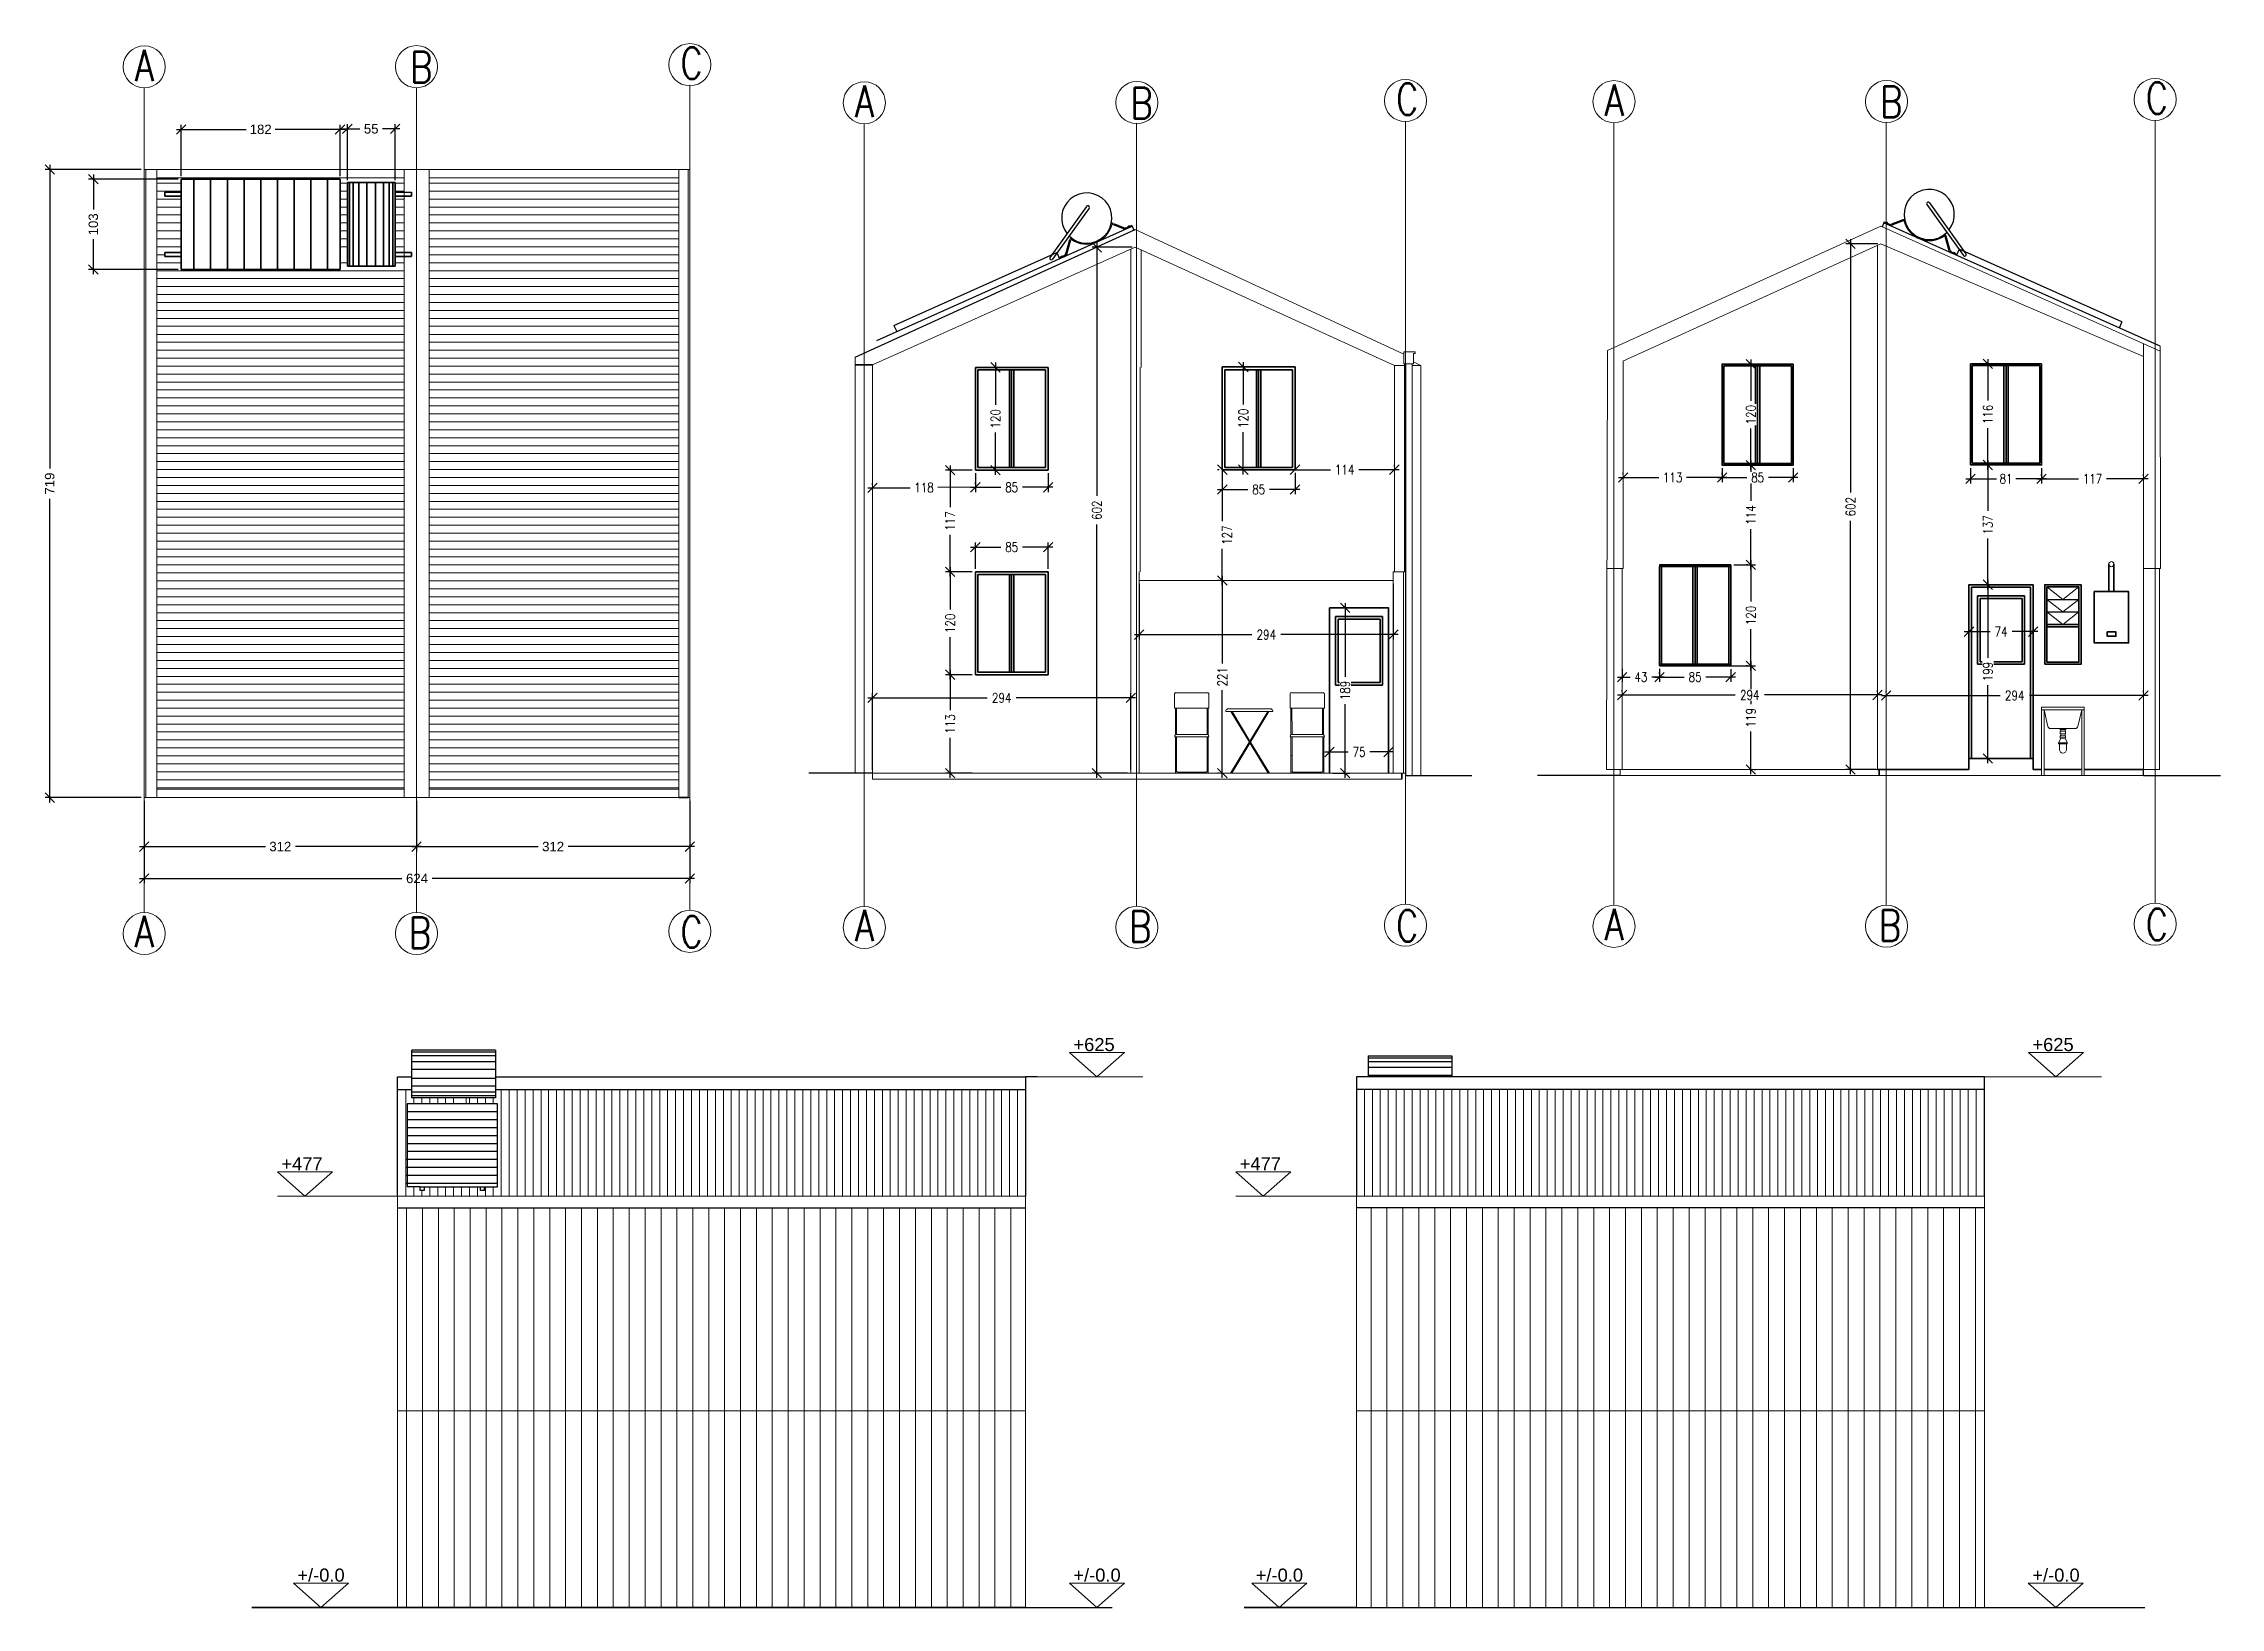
# Model space of a CAD drawing. Header units: millimetres. Extents: x 694 to 3188, y 608 to 2399.
import ezdxf

# ---------------------------------------------------------------- set-up
doc = ezdxf.new("R2010")
doc.units = ezdxf.units.MM
for name, color, linetype, lineweight in [('A-ANNO-DIMS', 3, 'Continuous', 18), ('A-ANNO-SYMB', 3, 'Continuous', 18), ('A-ELEV-IDEN', 3, 'Continuous', 18), ('A-ELEV-MBE1', 7, 'Continuous', 35), ('A-ELEV-MBE2', 4, 'Continuous', 25), ('A-ELEV-PATT', 8, 'Continuous', 18), ('A-FLOR-PATT', 8, 'Continuous', 18), ('A-FURN', 8, 'Continuous', 18)]:
    doc.layers.add(name, color=color, linetype=linetype, lineweight=lineweight)
doc.styles.add('ARIAL', font='Arial.ttf')
doc.styles.add('E-ROMANS', font='romans.shx', dxfattribs={"width": 0.8})
doc.styles.get("Standard").update_dxf_attribs({"font": 'Arial.ttf'})
doc.dimstyles.new('QUOTE', dxfattribs={"dimtxt": 3.6, "dimasz": 3.6, "dimexe": 1.8, "dimexo": 1.2, "dimgap": 1.8, "dimtad": 0, "dimdec": 0, "dimzin": 0, "dimdsep": 46, "dimtxsty": 'E-ROMANS', "dimblk": 'OBLIQUE', "dimblk1": 'OBLIQUE', "dimblk2": 'OBLIQUE', "dimcen": 1.8, "dimdle": 1.8, "dimclrd": 256, "dimclrt": 256, "dimadec": 0, "dimazin": 0, "dimtfac": 1, "dimtdec": 0, "dimtmove": 1, "dimatfit": 3, "dimldrblk": 'OPEN90', "dimfxl": 1, "dimtfill": 1, "dimtolj": 1, "dimtzin": 0, "dimarcsym": 0})
doc.dimstyles.new('TICK_36', dxfattribs={"dimtxt": 3.6, "dimasz": 3.6, "dimexe": 1.8, "dimexo": 1.2, "dimgap": 1.8, "dimtad": 0, "dimdec": 0, "dimzin": 0, "dimdsep": 46, "dimtxsty": 'ARIAL', "dimblk": 'OBLIQUE', "dimcen": 1.8, "dimdle": 1.8, "dimclrd": 256, "dimclrt": 256, "dimadec": 0, "dimazin": 0, "dimtfac": 1, "dimtdec": 0, "dimtmove": 1, "dimatfit": 3, "dimldrblk": 'OPEN90', "dimfxl": 1, "dimtfill": 1, "dimtolj": 1, "dimtzin": 0, "dimarcsym": 0})

msp = doc.modelspace()

# ---------------------------------------------------------------- texts
at = {"layer": 'A-ANNO-DIMS'}
for s, p in [('+625', (1874.2, 1245.2)), ('+625', (2972.8, 1245.2)), ('+477', (966.8, 1108.6)), ('+477', (2064.7, 1108.6)), ('+/-0.0', (985.1, 637.6)), ('+/-0.0', (1874.1, 637.6)), ('+/-0.0', (2083, 637.6)), ('+/-0.0', (2972.7, 637.6))]:
    msp.add_text(s, height=15.01, dxfattribs=at).set_placement(p)
at = {"layer": 'A-ANNO-SYMB', "char_height": 35.9, "attachment_point": 1, "style": 'E-ROMANS'}
for s, insert in [('C', (1423.7, 2394.6)), ('A', (798.7, 2392.1)), ('B', (1113.9, 2390.1)), ('A', (1623.6, 2350.9)), ('B', (1939.1, 2348.9)), ('C', (2243.5, 2353.4)), ('A', (2482.5, 2352.2)), ('B', (2797.9, 2350.2)), ('C', (3102.4, 2354.7)), ('A', (798.6, 1400)), ('B', (1112.5, 1398.7)), ('C', (1423.8, 1399.7)), ('A', (1623.6, 1407)), ('B', (1937.7, 1405.7)), ('C', (2243.6, 1406.7)), ('A', (2482.4, 1408.3)), ('B', (2796.5, 1407)), ('C', (3102.5, 1408))]:
    msp.add_mtext_dynamic_manual_height_columns(s, width=37.201, gutter_width=2.5, heights=[0], dxfattribs=dict(at, insert=insert))

# ---------------------------------------------------------------- blocks, each defined once
blk = doc.blocks.new('_Oblique')
at = {"color": 0, "linetype": 'ByBlock', "lineweight": -2}
blk.add_line((-0.5, -0.5), (0.5, 0.5), dxfattribs=at)
blk = doc.blocks.new('*D155')
at = {"layer": 'A-ANNO-DIMS', "color": 0, "lineweight": -2, "transparency": 16777216}
for p, q in [((809.7, 1531.9), (809.7, 1437.5)), ((1434.7, 1531.9), (1434.7, 1437.5))]:
    blk.add_line(p, q, dxfattribs=at)
at = {"layer": 'A-ANNO-DIMS', "lineweight": -2, "transparency": 16777216}
for p, q in [((804.3, 1442.9), (1104.8, 1442.9)), ((1440.1, 1442.9), (1139.6, 1442.9))]:
    blk.add_line(p, q, dxfattribs=at)
at = {"layer": 'A-ANNO-DIMS', "lineweight": -2, "transparency": 16777216, "xscale": 10.8, "yscale": 10.8, "zscale": 10.8, "rotation": 180}
blk.add_blockref('_Oblique', (809.7, 1442.9), dxfattribs=at)
at = {"layer": 'A-ANNO-DIMS', "lineweight": -2, "transparency": 16777216, "xscale": 10.8, "yscale": 10.8, "zscale": 10.8}
blk.add_blockref('_Oblique', (1434.7, 1442.9), dxfattribs=at)
at = {"layer": 'A-ANNO-DIMS', "transparency": 16777216, "insert": (1122.2, 1442.9), "char_height": 10.8, "attachment_point": 5, "style": 'ARIAL', "bg_fill": 3, "box_fill_scale": 1.1, "bg_fill_color": 256, "bg_fill_true_color": 13158600, "bg_fill_transparency": 0}
blk.add_mtext('\\A1;624', dxfattribs=at)
blk = doc.blocks.new('_Open90')
at = {"color": 0, "linetype": 'ByBlock', "lineweight": -2}
for p, q in [((0, 0), (-1, 0)), ((-0.5, 0.5), (0, 0)), ((0, 0), (-0.5, -0.5))]:
    blk.add_line(p, q, dxfattribs=at)
blk = doc.blocks.new('*D156')
at = {"layer": 'A-ANNO-DIMS', "color": 0, "lineweight": -2, "transparency": 16777216}
for p, q in [((809.7, 1531.9), (809.7, 1474)), ((1121.6, 1531.9), (1121.6, 1474))]:
    blk.add_line(p, q, dxfattribs=at)
at = {"layer": 'A-ANNO-DIMS', "lineweight": -2, "transparency": 16777216}
for p, q in [((804.3, 1479.4), (948.5, 1479.4)), ((1127, 1479.4), (982.8, 1479.4))]:
    blk.add_line(p, q, dxfattribs=at)
at = {"layer": 'A-ANNO-DIMS', "lineweight": -2, "transparency": 16777216, "xscale": 10.8, "yscale": 10.8, "zscale": 10.8, "rotation": 180}
blk.add_blockref('_Oblique', (809.7, 1479.4), dxfattribs=at)
at = {"layer": 'A-ANNO-DIMS', "lineweight": -2, "transparency": 16777216, "xscale": 10.8, "yscale": 10.8, "zscale": 10.8}
blk.add_blockref('_Oblique', (1121.6, 1479.4), dxfattribs=at)
at = {"layer": 'A-ANNO-DIMS', "transparency": 16777216, "insert": (965.6, 1479.4), "char_height": 10.8, "attachment_point": 5, "style": 'ARIAL', "bg_fill": 3, "box_fill_scale": 1.1, "bg_fill_color": 256, "bg_fill_true_color": 13158600, "bg_fill_transparency": 0}
blk.add_mtext('\\A1;312', dxfattribs=at)
blk = doc.blocks.new('*D157')
at = {"layer": 'A-ANNO-DIMS', "color": 0, "lineweight": -2, "transparency": 16777216}
for p, q in [((1121.6, 1531.9), (1121.6, 1474)), ((1434.7, 1531.9), (1434.7, 1474))]:
    blk.add_line(p, q, dxfattribs=at)
at = {"layer": 'A-ANNO-DIMS', "lineweight": -2, "transparency": 16777216}
for p, q in [((1116.2, 1479.4), (1261, 1479.4)), ((1440.1, 1479.4), (1295.3, 1479.4))]:
    blk.add_line(p, q, dxfattribs=at)
at = {"layer": 'A-ANNO-DIMS', "lineweight": -2, "transparency": 16777216, "xscale": 10.8, "yscale": 10.8, "zscale": 10.8, "rotation": 180}
blk.add_blockref('_Oblique', (1121.6, 1479.4), dxfattribs=at)
at = {"layer": 'A-ANNO-DIMS', "lineweight": -2, "transparency": 16777216, "xscale": 10.8, "yscale": 10.8, "zscale": 10.8}
blk.add_blockref('_Oblique', (1434.7, 1479.4), dxfattribs=at)
at = {"layer": 'A-ANNO-DIMS', "transparency": 16777216, "insert": (1278.1, 1479.4), "char_height": 10.8, "attachment_point": 5, "style": 'ARIAL', "bg_fill": 3, "box_fill_scale": 1.1, "bg_fill_color": 256, "bg_fill_true_color": 13158600, "bg_fill_transparency": 0}
blk.add_mtext('\\A1;312', dxfattribs=at)
blk = doc.blocks.new('*D158')
at = {"layer": 'A-ANNO-DIMS', "color": 0, "lineweight": -2, "transparency": 16777216}
for p, q in [((806.1, 2254.9), (696, 2254.9)), ((806.1, 1535.5), (696, 1535.5))]:
    blk.add_line(p, q, dxfattribs=at)
at = {"layer": 'A-ANNO-DIMS', "lineweight": -2, "transparency": 16777216}
for p, q in [((701.4, 2260.3), (701.4, 1912.5)), ((701.4, 1530.1), (701.4, 1877.9))]:
    blk.add_line(p, q, dxfattribs=at)
at = {"layer": 'A-ANNO-DIMS', "lineweight": -2, "transparency": 16777216, "xscale": 10.8, "yscale": 10.8, "zscale": 10.8}
for p, rotation in [((701.4, 2254.9), 90), ((701.4, 1535.5), 270)]:
    blk.add_blockref('_Oblique', p, dxfattribs=dict(at, rotation=rotation))
at = {"layer": 'A-ANNO-DIMS', "transparency": 16777216, "insert": (701.4, 1895.2), "char_height": 10.8, "attachment_point": 5, "rotation": 90, "style": 'ARIAL', "bg_fill": 3, "box_fill_scale": 1.1, "bg_fill_color": 256, "bg_fill_true_color": 13158600, "bg_fill_transparency": 0}
blk.add_mtext('\\A1;719', dxfattribs=at)
blk = doc.blocks.new('*D159')
at = {"layer": 'A-ANNO-DIMS', "lineweight": -2, "transparency": 16777216}
for p, q in [((751.4, 2249.1), (751.4, 2208.9)), ((751.4, 2135), (751.4, 2175.2))]:
    blk.add_line(p, q, dxfattribs=at)
at = {"layer": 'A-ANNO-DIMS', "color": 0, "lineweight": -2, "transparency": 16777216}
for p, q in [((848.5, 2243.7), (746, 2243.7)), ((848.5, 2140.4), (746, 2140.4))]:
    blk.add_line(p, q, dxfattribs=at)
at = {"layer": 'A-ANNO-DIMS', "lineweight": -2, "transparency": 16777216, "xscale": 10.8, "yscale": 10.8, "zscale": 10.8}
for p, rotation in [((751.4, 2243.7), 90), ((751.4, 2140.4), 270)]:
    blk.add_blockref('_Oblique', p, dxfattribs=dict(at, rotation=rotation))
at = {"layer": 'A-ANNO-DIMS', "transparency": 16777216, "insert": (751.4, 2192.1), "char_height": 10.8, "attachment_point": 5, "rotation": 90, "style": 'ARIAL', "bg_fill": 3, "box_fill_scale": 1.1, "bg_fill_color": 256, "bg_fill_true_color": 13158600, "bg_fill_transparency": 0}
blk.add_mtext('\\A1;103', dxfattribs=at)
blk = doc.blocks.new('*D160')
at = {"layer": 'A-ANNO-DIMS', "lineweight": -2, "transparency": 16777216}
for p, q in [((846.7, 2300.8), (926.3, 2300.8)), ((1039.4, 2300.8), (959.8, 2300.8))]:
    blk.add_line(p, q, dxfattribs=at)
at = {"layer": 'A-ANNO-DIMS', "color": 0, "lineweight": -2, "transparency": 16777216}
for p, q in [((852.1, 2247.3), (852.1, 2306.2)), ((1034, 2247.3), (1034, 2306.2))]:
    blk.add_line(p, q, dxfattribs=at)
at = {"layer": 'A-ANNO-DIMS', "lineweight": -2, "transparency": 16777216, "xscale": 10.8, "yscale": 10.8, "zscale": 10.8, "rotation": 180}
blk.add_blockref('_Oblique', (852.1, 2300.8), dxfattribs=at)
at = {"layer": 'A-ANNO-DIMS', "lineweight": -2, "transparency": 16777216, "xscale": 10.8, "yscale": 10.8, "zscale": 10.8}
blk.add_blockref('_Oblique', (1034, 2300.8), dxfattribs=at)
at = {"layer": 'A-ANNO-DIMS', "transparency": 16777216, "insert": (943.1, 2300.8), "char_height": 10.8, "attachment_point": 5, "style": 'ARIAL', "bg_fill": 3, "box_fill_scale": 1.1, "bg_fill_color": 256, "bg_fill_true_color": 13158600, "bg_fill_transparency": 0}
blk.add_mtext('\\A1;182', dxfattribs=at)
blk = doc.blocks.new('*D161')
at = {"layer": 'A-ANNO-DIMS', "lineweight": -2, "transparency": 16777216}
for p, q in [((1037, 2301.4), (1056.7, 2301.4)), ((1102.5, 2301.4), (1082.8, 2301.4))]:
    blk.add_line(p, q, dxfattribs=at)
at = {"layer": 'A-ANNO-DIMS', "color": 0, "lineweight": -2, "transparency": 16777216}
for p, q in [((1042.4, 2242.8), (1042.4, 2306.8)), ((1097.1, 2242.8), (1097.1, 2306.8))]:
    blk.add_line(p, q, dxfattribs=at)
at = {"layer": 'A-ANNO-DIMS', "lineweight": -2, "transparency": 16777216, "xscale": 10.8, "yscale": 10.8, "zscale": 10.8, "rotation": 180}
blk.add_blockref('_Oblique', (1042.4, 2301.4), dxfattribs=at)
at = {"layer": 'A-ANNO-DIMS', "lineweight": -2, "transparency": 16777216, "xscale": 10.8, "yscale": 10.8, "zscale": 10.8}
blk.add_blockref('_Oblique', (1097.1, 2301.4), dxfattribs=at)
at = {"layer": 'A-ANNO-DIMS', "transparency": 16777216, "insert": (1069.7, 2301.4), "char_height": 10.8, "attachment_point": 5, "style": 'ARIAL', "bg_fill": 3, "box_fill_scale": 1.1, "bg_fill_color": 256, "bg_fill_true_color": 13158600, "bg_fill_transparency": 0}
blk.add_mtext('\\A1;55', dxfattribs=at)
blk = doc.blocks.new('*D162')
at = {"layer": 'A-ANNO-DIMS', "color": 0, "lineweight": -2, "ltscale": 2, "transparency": 16777216}
for p, q in [((1761.8, 1907), (1761.8, 1885.5)), ((1845.1, 1907), (1845.1, 1885.5))]:
    blk.add_line(p, q, dxfattribs=at)
at = {"layer": 'A-ANNO-DIMS', "lineweight": -2, "ltscale": 2, "transparency": 16777216}
for p, q in [((1756.4, 1890.9), (1791.1, 1890.9)), ((1850.5, 1890.9), (1815.8, 1890.9))]:
    blk.add_line(p, q, dxfattribs=at)
at = {"layer": 'A-ANNO-DIMS', "lineweight": -2, "ltscale": 2, "transparency": 16777216, "xscale": 10.8, "yscale": 10.8, "zscale": 10.8, "rotation": 180}
blk.add_blockref('_Oblique', (1761.8, 1890.9), dxfattribs=at)
at = {"layer": 'A-ANNO-DIMS', "lineweight": -2, "ltscale": 2, "transparency": 16777216, "xscale": 10.8, "yscale": 10.8, "zscale": 10.8}
blk.add_blockref('_Oblique', (1845.1, 1890.9), dxfattribs=at)
at = {"layer": 'A-ANNO-DIMS', "ltscale": 2, "transparency": 16777216, "insert": (1803.4, 1890.9), "char_height": 10.8, "attachment_point": 5, "style": 'E-ROMANS', "bg_fill": 3, "box_fill_scale": 1.1, "bg_fill_color": 256, "bg_fill_true_color": 13158600, "bg_fill_transparency": 0}
blk.add_mtext('\\A1;85', dxfattribs=at)
blk = doc.blocks.new('*D143')
at = {"layer": 'A-ANNO-DIMS', "color": 0, "lineweight": -2, "ltscale": 2, "transparency": 16777216}
for p, q in [((1644.1, 1893.9), (1644.1, 1895.7)), ((1761.8, 1894.5), (1761.8, 1896.3))]:
    blk.add_line(p, q, dxfattribs=at)
at = {"layer": 'A-ANNO-DIMS', "lineweight": -2, "ltscale": 2, "transparency": 16777216}
for p, q in [((1638.7, 1890.3), (1687.1, 1890.5)), ((1767.2, 1890.9), (1718.8, 1890.7))]:
    blk.add_line(p, q, dxfattribs=at)
at = {"layer": 'A-ANNO-DIMS', "lineweight": -2, "ltscale": 2, "transparency": 16777216, "xscale": 10.8, "yscale": 10.8, "zscale": 10.8}
for p, rotation in [((1644.1, 1890.3), 180.2922107082833), ((1761.8, 1890.9), 0.2922107082832159)]:
    blk.add_blockref('_Oblique', p, dxfattribs=dict(at, rotation=rotation))
at = {"layer": 'A-ANNO-DIMS', "ltscale": 2, "transparency": 16777216, "insert": (1703, 1890.6), "char_height": 10.8, "attachment_point": 5, "rotation": 0.2922, "style": 'E-ROMANS', "bg_fill": 3, "box_fill_scale": 1.1, "bg_fill_color": 256, "bg_fill_true_color": 13158600, "bg_fill_transparency": 0}
blk.add_mtext('\\A1;118', dxfattribs=at)
blk = doc.blocks.new('*D144')
at = {"layer": 'A-ANNO-DIMS', "color": 0, "lineweight": -2, "ltscale": 2, "transparency": 16777216}
for p, q in [((1781.4, 2028.3), (1779.6, 2028.3)), ((1781.4, 1910.6), (1779.6, 1910.6))]:
    blk.add_line(p, q, dxfattribs=at)
at = {"layer": 'A-ANNO-DIMS', "lineweight": -2, "ltscale": 2, "transparency": 16777216}
for p, q in [((1785, 2033.7), (1785, 1985.3)), ((1785, 1905.2), (1785, 1953.5))]:
    blk.add_line(p, q, dxfattribs=at)
at = {"layer": 'A-ANNO-DIMS', "lineweight": -2, "ltscale": 2, "transparency": 16777216, "xscale": 10.8, "yscale": 10.8, "zscale": 10.8}
for p, rotation in [((1785, 2028.3), 90), ((1785, 1910.6), 270)]:
    blk.add_blockref('_Oblique', p, dxfattribs=dict(at, rotation=rotation))
at = {"layer": 'A-ANNO-DIMS', "ltscale": 2, "transparency": 16777216, "insert": (1785, 1969.4), "char_height": 10.8, "attachment_point": 5, "rotation": 90, "style": 'E-ROMANS', "bg_fill": 3, "box_fill_scale": 1.1, "bg_fill_color": 256, "bg_fill_true_color": 13158600, "bg_fill_transparency": 0}
blk.add_mtext('\\A1;120', dxfattribs=at)
blk = doc.blocks.new('*D163')
at = {"layer": 'A-ANNO-DIMS', "color": 0, "lineweight": -2, "ltscale": 2, "transparency": 16777216}
for p, q in [((1758.2, 1910.6), (1727.6, 1910.6)), ((1758.2, 1794), (1727.6, 1794))]:
    blk.add_line(p, q, dxfattribs=at)
at = {"layer": 'A-ANNO-DIMS', "lineweight": -2, "ltscale": 2, "transparency": 16777216}
for p, q in [((1733, 1916), (1733, 1868.2)), ((1733, 1788.6), (1733, 1836.4))]:
    blk.add_line(p, q, dxfattribs=at)
at = {"layer": 'A-ANNO-DIMS', "lineweight": -2, "ltscale": 2, "transparency": 16777216, "xscale": 10.8, "yscale": 10.8, "zscale": 10.8}
for p, rotation in [((1733, 1910.6), 90), ((1733, 1794), 270)]:
    blk.add_blockref('_Oblique', p, dxfattribs=dict(at, rotation=rotation))
at = {"layer": 'A-ANNO-DIMS', "ltscale": 2, "transparency": 16777216, "insert": (1733, 1852.3), "char_height": 10.8, "attachment_point": 5, "rotation": 90, "style": 'E-ROMANS', "bg_fill": 3, "box_fill_scale": 1.1, "bg_fill_color": 256, "bg_fill_true_color": 13158600, "bg_fill_transparency": 0}
blk.add_mtext('\\A1;117', dxfattribs=at)
blk = doc.blocks.new('*D164')
at = {"layer": 'A-ANNO-DIMS', "lineweight": -2, "ltscale": 2, "transparency": 16777216}
for p, q in [((1733, 1799.4), (1733, 1751)), ((1733, 1670.9), (1733, 1719.2))]:
    blk.add_line(p, q, dxfattribs=at)
at = {"layer": 'A-ANNO-DIMS', "color": 0, "lineweight": -2, "ltscale": 2, "transparency": 16777216}
for p, q in [((1758.2, 1794), (1727.6, 1794)), ((1758.2, 1676.3), (1727.6, 1676.3))]:
    blk.add_line(p, q, dxfattribs=at)
at = {"layer": 'A-ANNO-DIMS', "lineweight": -2, "ltscale": 2, "transparency": 16777216, "xscale": 10.8, "yscale": 10.8, "zscale": 10.8}
for p, rotation in [((1733, 1794), 90), ((1733, 1676.3), 270)]:
    blk.add_blockref('_Oblique', p, dxfattribs=dict(at, rotation=rotation))
at = {"layer": 'A-ANNO-DIMS', "ltscale": 2, "transparency": 16777216, "insert": (1733, 1735.1), "char_height": 10.8, "attachment_point": 5, "rotation": 90, "style": 'E-ROMANS', "bg_fill": 3, "box_fill_scale": 1.1, "bg_fill_color": 256, "bg_fill_true_color": 13158600, "bg_fill_transparency": 0}
blk.add_mtext('\\A1;120', dxfattribs=at)
blk = doc.blocks.new('*D165')
at = {"layer": 'A-ANNO-DIMS', "color": 0, "lineweight": -2, "ltscale": 2, "transparency": 16777216}
for p, q in [((1758.2, 1676.3), (1727.6, 1676.3)), ((1758.2, 1563.6), (1727.6, 1563.6))]:
    blk.add_line(p, q, dxfattribs=at)
at = {"layer": 'A-ANNO-DIMS', "lineweight": -2, "ltscale": 2, "transparency": 16777216}
for p, q in [((1733, 1681.7), (1733, 1635.8)), ((1733, 1558.2), (1733, 1604))]:
    blk.add_line(p, q, dxfattribs=at)
at = {"layer": 'A-ANNO-DIMS', "lineweight": -2, "ltscale": 2, "transparency": 16777216, "xscale": 10.8, "yscale": 10.8, "zscale": 10.8}
for p, rotation in [((1733, 1676.3), 90), ((1733, 1563.6), 270)]:
    blk.add_blockref('_Oblique', p, dxfattribs=dict(at, rotation=rotation))
at = {"layer": 'A-ANNO-DIMS', "ltscale": 2, "transparency": 16777216, "insert": (1733, 1619.9), "char_height": 10.8, "attachment_point": 5, "rotation": 90, "style": 'E-ROMANS', "bg_fill": 3, "box_fill_scale": 1.1, "bg_fill_color": 256, "bg_fill_true_color": 13158600, "bg_fill_transparency": 0}
blk.add_mtext('\\A1;113', dxfattribs=at)
blk = doc.blocks.new('*D166')
at = {"layer": 'A-ANNO-DIMS', "lineweight": -2, "ltscale": 2, "transparency": 16777216}
for p, q in [((1756.4, 1822.4), (1791.1, 1822.4)), ((1850.5, 1822.4), (1815.8, 1822.4))]:
    blk.add_line(p, q, dxfattribs=at)
at = {"layer": 'A-ANNO-DIMS', "color": 0, "lineweight": -2, "ltscale": 2, "transparency": 16777216}
for p, q in [((1761.8, 1797.6), (1761.8, 1827.8)), ((1845.1, 1797.6), (1845.1, 1827.8))]:
    blk.add_line(p, q, dxfattribs=at)
at = {"layer": 'A-ANNO-DIMS', "lineweight": -2, "ltscale": 2, "transparency": 16777216, "xscale": 10.8, "yscale": 10.8, "zscale": 10.8, "rotation": 180}
blk.add_blockref('_Oblique', (1761.8, 1822.4), dxfattribs=at)
at = {"layer": 'A-ANNO-DIMS', "lineweight": -2, "ltscale": 2, "transparency": 16777216, "xscale": 10.8, "yscale": 10.8, "zscale": 10.8}
blk.add_blockref('_Oblique', (1845.1, 1822.4), dxfattribs=at)
at = {"layer": 'A-ANNO-DIMS', "ltscale": 2, "transparency": 16777216, "insert": (1803.4, 1822.4), "char_height": 10.8, "attachment_point": 5, "style": 'E-ROMANS', "bg_fill": 3, "box_fill_scale": 1.1, "bg_fill_color": 256, "bg_fill_true_color": 13158600, "bg_fill_transparency": 0}
blk.add_mtext('\\A1;85', dxfattribs=at)
blk = doc.blocks.new('*D167')
at = {"layer": 'A-ANNO-DIMS', "color": 0, "lineweight": -2, "ltscale": 2, "transparency": 16777216}
for p, q in [((2041.1, 1911.1), (2039.3, 1911.1)), ((2041.1, 1784.1), (2039.3, 1784.1))]:
    blk.add_line(p, q, dxfattribs=at)
at = {"layer": 'A-ANNO-DIMS', "lineweight": -2, "ltscale": 2, "transparency": 16777216}
for p, q in [((2044.7, 1916.5), (2044.7, 1852.1)), ((2044.7, 1778.7), (2044.7, 1820.3))]:
    blk.add_line(p, q, dxfattribs=at)
at = {"layer": 'A-ANNO-DIMS', "lineweight": -2, "ltscale": 2, "transparency": 16777216, "xscale": 10.8, "yscale": 10.8, "zscale": 10.8}
for p, rotation in [((2044.7, 1911.1), 90), ((2044.7, 1784.1), 270)]:
    blk.add_blockref('_Oblique', p, dxfattribs=dict(at, rotation=rotation))
at = {"layer": 'A-ANNO-DIMS', "ltscale": 2, "transparency": 16777216, "insert": (2050.1, 1836.2), "char_height": 10.8, "attachment_point": 5, "rotation": 90, "style": 'E-ROMANS', "bg_fill": 3, "box_fill_scale": 1.1, "bg_fill_color": 256, "bg_fill_true_color": 13158600, "bg_fill_transparency": 0}
blk.add_mtext('\\A1;127', dxfattribs=at)
blk = doc.blocks.new('*D145')
at = {"layer": 'A-ANNO-DIMS', "color": 0, "lineweight": -2, "ltscale": 2, "transparency": 16777216}
for p, q in [((2065.2, 2028.7), (2063.4, 2028.7)), ((2065.2, 1911.1), (2063.4, 1911.1))]:
    blk.add_line(p, q, dxfattribs=at)
at = {"layer": 'A-ANNO-DIMS', "lineweight": -2, "ltscale": 2, "transparency": 16777216}
for p, q in [((2068.8, 2034.1), (2068.8, 1985.8)), ((2068.8, 1905.7), (2068.8, 1954))]:
    blk.add_line(p, q, dxfattribs=at)
at = {"layer": 'A-ANNO-DIMS', "lineweight": -2, "ltscale": 2, "transparency": 16777216, "xscale": 10.8, "yscale": 10.8, "zscale": 10.8}
for p, rotation in [((2068.8, 2028.7), 90), ((2068.8, 1911.1), 270)]:
    blk.add_blockref('_Oblique', p, dxfattribs=dict(at, rotation=rotation))
at = {"layer": 'A-ANNO-DIMS', "ltscale": 2, "transparency": 16777216, "insert": (2068.8, 1969.9), "char_height": 10.8, "attachment_point": 5, "rotation": 90, "style": 'E-ROMANS', "bg_fill": 3, "box_fill_scale": 1.1, "bg_fill_color": 256, "bg_fill_true_color": 13158600, "bg_fill_transparency": 0}
blk.add_mtext('\\A1;120', dxfattribs=at)
blk = doc.blocks.new('*D168')
at = {"layer": 'A-ANNO-DIMS', "color": 0, "lineweight": -2, "ltscale": 2, "transparency": 16777216}
for p, q in [((2044.7, 1907.5), (2044.7, 1883)), ((2128, 1907.5), (2128, 1883))]:
    blk.add_line(p, q, dxfattribs=at)
at = {"layer": 'A-ANNO-DIMS', "lineweight": -2, "ltscale": 2, "transparency": 16777216}
for p, q in [((2039.3, 1888.4), (2074, 1888.4)), ((2133.4, 1888.4), (2098.8, 1888.4))]:
    blk.add_line(p, q, dxfattribs=at)
at = {"layer": 'A-ANNO-DIMS', "lineweight": -2, "ltscale": 2, "transparency": 16777216, "xscale": 10.8, "yscale": 10.8, "zscale": 10.8, "rotation": 180}
blk.add_blockref('_Oblique', (2044.7, 1888.4), dxfattribs=at)
at = {"layer": 'A-ANNO-DIMS', "lineweight": -2, "ltscale": 2, "transparency": 16777216, "xscale": 10.8, "yscale": 10.8, "zscale": 10.8}
blk.add_blockref('_Oblique', (2128, 1888.4), dxfattribs=at)
at = {"layer": 'A-ANNO-DIMS', "ltscale": 2, "transparency": 16777216, "insert": (2086.4, 1888.4), "char_height": 10.8, "attachment_point": 5, "style": 'E-ROMANS', "bg_fill": 3, "box_fill_scale": 1.1, "bg_fill_color": 256, "bg_fill_true_color": 13158600, "bg_fill_transparency": 0}
blk.add_mtext('\\A1;85', dxfattribs=at)
blk = doc.blocks.new('*D169')
at = {"layer": 'A-ANNO-DIMS', "lineweight": -2, "ltscale": 2, "transparency": 16777216}
for p, q in [((2122.6, 1911.1), (2168.8, 1911.1)), ((2247.2, 1911.1), (2201, 1911.1))]:
    blk.add_line(p, q, dxfattribs=at)
at = {"layer": 'A-ANNO-DIMS', "color": 0, "lineweight": -2, "ltscale": 2, "transparency": 16777216}
for p, q in [((2128, 1914.7), (2128, 1916.5)), ((2241.8, 1914.7), (2241.8, 1916.5))]:
    blk.add_line(p, q, dxfattribs=at)
at = {"layer": 'A-ANNO-DIMS', "lineweight": -2, "ltscale": 2, "transparency": 16777216, "xscale": 10.8, "yscale": 10.8, "zscale": 10.8, "rotation": 180}
blk.add_blockref('_Oblique', (2128, 1911.1), dxfattribs=at)
at = {"layer": 'A-ANNO-DIMS', "lineweight": -2, "ltscale": 2, "transparency": 16777216, "xscale": 10.8, "yscale": 10.8, "zscale": 10.8}
blk.add_blockref('_Oblique', (2241.8, 1911.1), dxfattribs=at)
at = {"layer": 'A-ANNO-DIMS', "ltscale": 2, "transparency": 16777216, "insert": (2184.9, 1911.1), "char_height": 10.8, "attachment_point": 5, "style": 'E-ROMANS', "bg_fill": 3, "box_fill_scale": 1.1, "bg_fill_color": 256, "bg_fill_true_color": 13158600, "bg_fill_transparency": 0}
blk.add_mtext('\\A1;114', dxfattribs=at)
blk = doc.blocks.new('*D146')
at = {"layer": 'A-ANNO-DIMS', "color": 0, "lineweight": -2, "ltscale": 2, "transparency": 16777216}
for p, q in [((2041.1, 1784.1), (2039.3, 1784.1)), ((2041.1, 1563.6), (2039.3, 1563.6))]:
    blk.add_line(p, q, dxfattribs=at)
at = {"layer": 'A-ANNO-DIMS', "lineweight": -2, "ltscale": 2, "transparency": 16777216}
for p, q in [((2044.7, 1789.5), (2044.7, 1689.1)), ((2044.7, 1558.2), (2044.7, 1658.6))]:
    blk.add_line(p, q, dxfattribs=at)
at = {"layer": 'A-ANNO-DIMS', "lineweight": -2, "ltscale": 2, "transparency": 16777216, "xscale": 10.8, "yscale": 10.8, "zscale": 10.8}
for p, rotation in [((2044.7, 1784.1), 90), ((2044.7, 1563.6), 270)]:
    blk.add_blockref('_Oblique', p, dxfattribs=dict(at, rotation=rotation))
at = {"layer": 'A-ANNO-DIMS', "ltscale": 2, "transparency": 16777216, "insert": (2044.7, 1673.9), "char_height": 10.8, "attachment_point": 5, "rotation": 90, "style": 'E-ROMANS', "bg_fill": 3, "box_fill_scale": 1.1, "bg_fill_color": 256, "bg_fill_true_color": 13158600, "bg_fill_transparency": 0}
blk.add_mtext('\\A1;221', dxfattribs=at)
blk = doc.blocks.new('*D170')
at = {"layer": 'A-ANNO-DIMS', "color": 0, "lineweight": -2, "ltscale": 2, "transparency": 16777216}
for p, q in [((1949.6, 1780.5), (1949.6, 1716.8)), ((2240.6, 1780.5), (2240.6, 1716.8))]:
    blk.add_line(p, q, dxfattribs=at)
at = {"layer": 'A-ANNO-DIMS', "lineweight": -2, "ltscale": 2, "transparency": 16777216}
for p, q in [((1944.2, 1722.2), (2078.4, 1722.2)), ((2246, 1722.2), (2111.8, 1722.2))]:
    blk.add_line(p, q, dxfattribs=at)
at = {"layer": 'A-ANNO-DIMS', "lineweight": -2, "ltscale": 2, "transparency": 16777216, "xscale": 10.8, "yscale": 10.8, "zscale": 10.8, "rotation": 180}
blk.add_blockref('_Oblique', (1949.6, 1722.2), dxfattribs=at)
at = {"layer": 'A-ANNO-DIMS', "lineweight": -2, "ltscale": 2, "transparency": 16777216, "xscale": 10.8, "yscale": 10.8, "zscale": 10.8}
blk.add_blockref('_Oblique', (2240.6, 1722.2), dxfattribs=at)
at = {"layer": 'A-ANNO-DIMS', "ltscale": 2, "transparency": 16777216, "insert": (2095.1, 1722.2), "char_height": 10.8, "attachment_point": 5, "style": 'E-ROMANS', "bg_fill": 3, "box_fill_scale": 1.1, "bg_fill_color": 256, "bg_fill_true_color": 13158600, "bg_fill_transparency": 0}
blk.add_mtext('\\A1;294', dxfattribs=at)
blk = doc.blocks.new('*D171')
at = {"layer": 'A-ANNO-DIMS', "color": 0, "lineweight": -2, "ltscale": 2, "transparency": 16777216}
for p, q in [((2181.9, 1752.8), (2180.1, 1752.8)), ((2171.2, 1563.6), (2190.9, 1563.6))]:
    blk.add_line(p, q, dxfattribs=at)
at = {"layer": 'A-ANNO-DIMS', "lineweight": -2, "ltscale": 2, "transparency": 16777216}
for p, q in [((2185.5, 1758.2), (2185.5, 1673.9)), ((2185.5, 1558.2), (2185.5, 1642.5))]:
    blk.add_line(p, q, dxfattribs=at)
at = {"layer": 'A-ANNO-DIMS', "lineweight": -2, "ltscale": 2, "transparency": 16777216, "xscale": 10.8, "yscale": 10.8, "zscale": 10.8}
for p, rotation in [((2185.5, 1752.8), 90), ((2185.5, 1563.6), 270)]:
    blk.add_blockref('_Oblique', p, dxfattribs=dict(at, rotation=rotation))
at = {"layer": 'A-ANNO-DIMS', "ltscale": 2, "transparency": 16777216, "insert": (2185.5, 1658.2), "char_height": 10.8, "attachment_point": 5, "rotation": 90, "style": 'E-ROMANS', "bg_fill": 3, "box_fill_scale": 1.1, "bg_fill_color": 256, "bg_fill_true_color": 13158600, "bg_fill_transparency": 0}
blk.add_mtext('\\A1;189', dxfattribs=at)
blk = doc.blocks.new('*D147')
at = {"layer": 'A-ANNO-DIMS', "lineweight": -2, "ltscale": 2, "transparency": 16777216}
for p, q in [((2162.2, 1587.8), (2189, 1587.8)), ((2240.6, 1587.8), (2213.8, 1587.8))]:
    blk.add_line(p, q, dxfattribs=at)
at = {"layer": 'A-ANNO-DIMS', "color": 0, "lineweight": -2, "ltscale": 2, "transparency": 16777216}
for p, q in [((2167.6, 1589.6), (2167.6, 1593.2)), ((2235.2, 1591.4), (2235.2, 1593.2))]:
    blk.add_line(p, q, dxfattribs=at)
at = {"layer": 'A-ANNO-DIMS', "lineweight": -2, "ltscale": 2, "transparency": 16777216, "xscale": 10.8, "yscale": 10.8, "zscale": 10.8, "rotation": 180}
blk.add_blockref('_Oblique', (2167.6, 1587.8), dxfattribs=at)
at = {"layer": 'A-ANNO-DIMS', "lineweight": -2, "ltscale": 2, "transparency": 16777216, "xscale": 10.8, "yscale": 10.8, "zscale": 10.8}
blk.add_blockref('_Oblique', (2235.2, 1587.8), dxfattribs=at)
at = {"layer": 'A-ANNO-DIMS', "ltscale": 2, "transparency": 16777216, "insert": (2201.4, 1587.8), "char_height": 10.8, "attachment_point": 5, "style": 'E-ROMANS', "bg_fill": 3, "box_fill_scale": 1.1, "bg_fill_color": 256, "bg_fill_true_color": 13158600, "bg_fill_transparency": 0}
blk.add_mtext('\\A1;75', dxfattribs=at)
blk = doc.blocks.new('*D148')
at = {"layer": 'A-ANNO-DIMS', "lineweight": -2, "transparency": 16777216}
for p, q in [((1901, 2171.2), (1901, 1881)), ((1901, 1558.2), (1901, 1848.4))]:
    blk.add_line(p, q, dxfattribs=at)
at = {"layer": 'A-ANNO-DIMS', "color": 0, "lineweight": -2, "transparency": 16777216}
for p, q in [((1941.3, 2165.8), (1895.6, 2165.8)), ((1936.2, 1563.6), (1895.6, 1563.6))]:
    blk.add_line(p, q, dxfattribs=at)
at = {"layer": 'A-ANNO-DIMS', "lineweight": -2, "transparency": 16777216, "xscale": 10.8, "yscale": 10.8, "zscale": 10.8}
for p, rotation in [((1901, 2165.8), 90), ((1901, 1563.6), 270)]:
    blk.add_blockref('_Oblique', p, dxfattribs=dict(at, rotation=rotation))
at = {"layer": 'A-ANNO-DIMS', "transparency": 16777216, "insert": (1901, 1864.7), "char_height": 10.8, "attachment_point": 5, "rotation": 90, "style": 'E-ROMANS', "bg_fill": 3, "box_fill_scale": 1.1, "bg_fill_color": 256, "bg_fill_true_color": 13158600, "bg_fill_transparency": 0}
blk.add_mtext('\\A1;602', dxfattribs=at)
blk = doc.blocks.new('*D131')
at = {"layer": 'A-ANNO-DIMS', "lineweight": -2, "transparency": 16777216}
for p, q in [((2497.3, 1673.6), (2511.8, 1673.6)), ((2551.1, 1673.6), (2536.6, 1673.6))]:
    blk.add_line(p, q, dxfattribs=at)
at = {"layer": 'A-ANNO-DIMS', "color": 0, "lineweight": -2, "transparency": 16777216}
for p, q in [((2502.7, 1682.9), (2502.7, 1668.2)), ((2545.7, 1677.2), (2545.7, 1679))]:
    blk.add_line(p, q, dxfattribs=at)
at = {"layer": 'A-ANNO-DIMS', "lineweight": -2, "transparency": 16777216, "xscale": 10.8, "yscale": 10.8, "zscale": 10.8, "rotation": 180}
blk.add_blockref('_Oblique', (2502.7, 1673.6), dxfattribs=at)
at = {"layer": 'A-ANNO-DIMS', "lineweight": -2, "transparency": 16777216, "xscale": 10.8, "yscale": 10.8, "zscale": 10.8}
blk.add_blockref('_Oblique', (2545.7, 1673.6), dxfattribs=at)
at = {"layer": 'A-ANNO-DIMS', "transparency": 16777216, "insert": (2524.2, 1673.6), "char_height": 10.8, "attachment_point": 5, "style": 'E-ROMANS', "bg_fill": 3, "box_fill_scale": 1.1, "bg_fill_color": 256, "bg_fill_true_color": 13158600, "bg_fill_transparency": 0}
blk.add_mtext('\\A1;43', dxfattribs=at)
blk = doc.blocks.new('*D149')
at = {"layer": 'A-ANNO-DIMS', "lineweight": -2, "transparency": 16777216}
for p, q in [((2540.3, 1673.6), (2574, 1673.6)), ((2632.5, 1673.6), (2598.8, 1673.6))]:
    blk.add_line(p, q, dxfattribs=at)
at = {"layer": 'A-ANNO-DIMS', "color": 0, "lineweight": -2, "transparency": 16777216}
for p, q in [((2545.7, 1682.9), (2545.7, 1668.2)), ((2627.1, 1682.8), (2627.1, 1668.2))]:
    blk.add_line(p, q, dxfattribs=at)
at = {"layer": 'A-ANNO-DIMS', "lineweight": -2, "transparency": 16777216, "xscale": 10.8, "yscale": 10.8, "zscale": 10.8, "rotation": 180}
blk.add_blockref('_Oblique', (2545.7, 1673.6), dxfattribs=at)
at = {"layer": 'A-ANNO-DIMS', "lineweight": -2, "transparency": 16777216, "xscale": 10.8, "yscale": 10.8, "zscale": 10.8}
blk.add_blockref('_Oblique', (2627.1, 1673.6), dxfattribs=at)
at = {"layer": 'A-ANNO-DIMS', "transparency": 16777216, "insert": (2586.4, 1673.6), "char_height": 10.8, "attachment_point": 5, "style": 'E-ROMANS', "bg_fill": 3, "box_fill_scale": 1.1, "bg_fill_color": 256, "bg_fill_true_color": 13158600, "bg_fill_transparency": 0}
blk.add_mtext('\\A1;85', dxfattribs=at)
blk = doc.blocks.new('*D132')
at = {"layer": 'A-ANNO-DIMS', "color": 0, "lineweight": -2, "transparency": 16777216}
for p, q in [((2646.7, 1686.4), (2644.9, 1686.4)), ((2653.9, 1567.6), (2655.7, 1567.6))]:
    blk.add_line(p, q, dxfattribs=at)
at = {"layer": 'A-ANNO-DIMS', "lineweight": -2, "transparency": 16777216}
for p, q in [((2650.3, 1691.8), (2650.3, 1642.7)), ((2650.3, 1562.2), (2650.3, 1611.3))]:
    blk.add_line(p, q, dxfattribs=at)
at = {"layer": 'A-ANNO-DIMS', "lineweight": -2, "transparency": 16777216, "xscale": 10.8, "yscale": 10.8, "zscale": 10.8}
for p, rotation in [((2650.3, 1686.4), 90), ((2650.3, 1567.6), 270)]:
    blk.add_blockref('_Oblique', p, dxfattribs=dict(at, rotation=rotation))
at = {"layer": 'A-ANNO-DIMS', "transparency": 16777216, "insert": (2650.3, 1627), "char_height": 10.8, "attachment_point": 5, "rotation": 90, "style": 'E-ROMANS', "bg_fill": 3, "box_fill_scale": 1.1, "bg_fill_color": 256, "bg_fill_true_color": 13158600, "bg_fill_transparency": 0}
blk.add_mtext('\\A1;119', dxfattribs=at)
blk = doc.blocks.new('*D133')
at = {"layer": 'A-ANNO-DIMS', "color": 0, "lineweight": -2, "transparency": 16777216}
for p, q in [((2646.7, 1802.1), (2644.9, 1802.1)), ((2572.7, 1686.4), (2655.7, 1686.4))]:
    blk.add_line(p, q, dxfattribs=at)
at = {"layer": 'A-ANNO-DIMS', "lineweight": -2, "transparency": 16777216}
for p, q in [((2650.3, 1807.5), (2650.3, 1760.1)), ((2650.3, 1681), (2650.3, 1728.3))]:
    blk.add_line(p, q, dxfattribs=at)
at = {"layer": 'A-ANNO-DIMS', "lineweight": -2, "transparency": 16777216, "xscale": 10.8, "yscale": 10.8, "zscale": 10.8}
for p, rotation in [((2650.3, 1802.1), 90), ((2650.3, 1686.4), 270)]:
    blk.add_blockref('_Oblique', p, dxfattribs=dict(at, rotation=rotation))
at = {"layer": 'A-ANNO-DIMS', "transparency": 16777216, "insert": (2650.3, 1744.2), "char_height": 10.8, "attachment_point": 5, "rotation": 90, "style": 'E-ROMANS', "bg_fill": 3, "box_fill_scale": 1.1, "bg_fill_color": 256, "bg_fill_true_color": 13158600, "bg_fill_transparency": 0}
blk.add_mtext('\\A1;120', dxfattribs=at)
blk = doc.blocks.new('*D150')
at = {"layer": 'A-ANNO-DIMS', "lineweight": -2, "transparency": 16777216}
for p, q in [((2650.3, 1921.7), (2650.3, 1875.3)), ((2650.3, 1796.7), (2650.3, 1843.1))]:
    blk.add_line(p, q, dxfattribs=at)
at = {"layer": 'A-ANNO-DIMS', "color": 0, "lineweight": -2, "transparency": 16777216}
for p, q in [((2652.1, 1916.3), (2655.7, 1916.3)), ((2630.7, 1802.1), (2655.7, 1802.1))]:
    blk.add_line(p, q, dxfattribs=at)
at = {"layer": 'A-ANNO-DIMS', "lineweight": -2, "transparency": 16777216, "xscale": 10.8, "yscale": 10.8, "zscale": 10.8}
for p, rotation in [((2650.3, 1916.3), 90), ((2650.3, 1802.1), 270)]:
    blk.add_blockref('_Oblique', p, dxfattribs=dict(at, rotation=rotation))
at = {"layer": 'A-ANNO-DIMS', "transparency": 16777216, "insert": (2650.3, 1859.2), "char_height": 10.8, "attachment_point": 5, "rotation": 90, "style": 'E-ROMANS', "bg_fill": 3, "box_fill_scale": 1.1, "bg_fill_color": 256, "bg_fill_true_color": 13158600, "bg_fill_transparency": 0}
blk.add_mtext('\\A1;114', dxfattribs=at)
blk = doc.blocks.new('*D134')
at = {"layer": 'A-ANNO-DIMS', "color": 0, "lineweight": -2, "transparency": 16777216}
for p, q in [((2646.7, 2032), (2644.9, 2032)), ((2646.7, 1916.3), (2644.9, 1916.3))]:
    blk.add_line(p, q, dxfattribs=at)
at = {"layer": 'A-ANNO-DIMS', "lineweight": -2, "transparency": 16777216}
for p, q in [((2650.3, 2037.4), (2650.3, 1990)), ((2650.3, 1910.9), (2650.3, 1958.2))]:
    blk.add_line(p, q, dxfattribs=at)
at = {"layer": 'A-ANNO-DIMS', "lineweight": -2, "transparency": 16777216, "xscale": 10.8, "yscale": 10.8, "zscale": 10.8}
for p, rotation in [((2650.3, 2032), 90), ((2650.3, 1916.3), 270)]:
    blk.add_blockref('_Oblique', p, dxfattribs=dict(at, rotation=rotation))
at = {"layer": 'A-ANNO-DIMS', "transparency": 16777216, "insert": (2650.3, 1974.1), "char_height": 10.8, "attachment_point": 5, "rotation": 90, "style": 'E-ROMANS', "bg_fill": 3, "box_fill_scale": 1.1, "bg_fill_color": 256, "bg_fill_true_color": 13158600, "bg_fill_transparency": 0}
blk.add_mtext('\\A1;120', dxfattribs=at)
blk = doc.blocks.new('*D151')
at = {"layer": 'A-ANNO-DIMS', "lineweight": -2, "transparency": 16777216}
for p, q in [((2611.9, 1902.1), (2645.6, 1902.1)), ((2704.1, 1902.1), (2670.4, 1902.1))]:
    blk.add_line(p, q, dxfattribs=at)
at = {"layer": 'A-ANNO-DIMS', "color": 0, "lineweight": -2, "transparency": 16777216}
for p, q in [((2617.3, 1912.7), (2617.3, 1896.7)), ((2698.7, 1912.7), (2698.7, 1896.7))]:
    blk.add_line(p, q, dxfattribs=at)
at = {"layer": 'A-ANNO-DIMS', "lineweight": -2, "transparency": 16777216, "xscale": 10.8, "yscale": 10.8, "zscale": 10.8, "rotation": 180}
blk.add_blockref('_Oblique', (2617.3, 1902.1), dxfattribs=at)
at = {"layer": 'A-ANNO-DIMS', "lineweight": -2, "transparency": 16777216, "xscale": 10.8, "yscale": 10.8, "zscale": 10.8}
blk.add_blockref('_Oblique', (2698.7, 1902.1), dxfattribs=at)
at = {"layer": 'A-ANNO-DIMS', "transparency": 16777216, "insert": (2658, 1902.1), "char_height": 10.8, "attachment_point": 5, "style": 'E-ROMANS', "bg_fill": 3, "box_fill_scale": 1.1, "bg_fill_color": 256, "bg_fill_true_color": 13158600, "bg_fill_transparency": 0}
blk.add_mtext('\\A1;85', dxfattribs=at)
blk = doc.blocks.new('*D152')
at = {"layer": 'A-ANNO-DIMS', "lineweight": -2, "transparency": 16777216}
for p, q in [((1638.7, 1649.8), (1775.3, 1649.8)), ((1945.2, 1649.8), (1808.7, 1649.8))]:
    blk.add_line(p, q, dxfattribs=at)
at = {"layer": 'A-ANNO-DIMS', "color": 0, "lineweight": -2, "transparency": 16777216}
for p, q in [((1644.1, 1567.2), (1644.1, 1655.2)), ((1939.8, 1567.2), (1939.8, 1655.2))]:
    blk.add_line(p, q, dxfattribs=at)
at = {"layer": 'A-ANNO-DIMS', "lineweight": -2, "transparency": 16777216, "xscale": 10.8, "yscale": 10.8, "zscale": 10.8, "rotation": 180}
blk.add_blockref('_Oblique', (1644.1, 1649.8), dxfattribs=at)
at = {"layer": 'A-ANNO-DIMS', "lineweight": -2, "transparency": 16777216, "xscale": 10.8, "yscale": 10.8, "zscale": 10.8}
blk.add_blockref('_Oblique', (1939.8, 1649.8), dxfattribs=at)
at = {"layer": 'A-ANNO-DIMS', "transparency": 16777216, "insert": (1792, 1649.8), "char_height": 10.8, "attachment_point": 5, "style": 'E-ROMANS', "bg_fill": 3, "box_fill_scale": 1.1, "bg_fill_color": 256, "bg_fill_true_color": 13158600, "bg_fill_transparency": 0}
blk.add_mtext('\\A1;294', dxfattribs=at)
blk = doc.blocks.new('*D135')
at = {"layer": 'A-ANNO-DIMS', "lineweight": -2, "transparency": 16777216}
for p, q in [((2497.3, 1653.1), (2632.3, 1653.1)), ((2800.8, 1653.1), (2665.7, 1653.1))]:
    blk.add_line(p, q, dxfattribs=at)
at = {"layer": 'A-ANNO-DIMS', "color": 0, "lineweight": -2, "transparency": 16777216}
for p, q in [((2502.7, 1656.7), (2502.7, 1658.5)), ((2795.4, 1656.7), (2795.4, 1658.5))]:
    blk.add_line(p, q, dxfattribs=at)
at = {"layer": 'A-ANNO-DIMS', "lineweight": -2, "transparency": 16777216, "xscale": 10.8, "yscale": 10.8, "zscale": 10.8, "rotation": 180}
blk.add_blockref('_Oblique', (2502.7, 1653.1), dxfattribs=at)
at = {"layer": 'A-ANNO-DIMS', "lineweight": -2, "transparency": 16777216, "xscale": 10.8, "yscale": 10.8, "zscale": 10.8}
blk.add_blockref('_Oblique', (2795.4, 1653.1), dxfattribs=at)
at = {"layer": 'A-ANNO-DIMS', "transparency": 16777216, "insert": (2649, 1653.1), "char_height": 10.8, "attachment_point": 5, "style": 'E-ROMANS', "bg_fill": 3, "box_fill_scale": 1.1, "bg_fill_color": 256, "bg_fill_true_color": 13158600, "bg_fill_transparency": 0}
blk.add_mtext('\\A1;294', dxfattribs=at)
blk = doc.blocks.new('*D136')
at = {"layer": 'A-ANNO-DIMS', "lineweight": -2, "transparency": 16777216}
for p, q in [((2799.8, 1652.5), (2935.8, 1652.5)), ((3105.3, 1652.5), (2969.3, 1652.5))]:
    blk.add_line(p, q, dxfattribs=at)
at = {"layer": 'A-ANNO-DIMS', "color": 0, "lineweight": -2, "transparency": 16777216}
for p, q in [((2805.2, 1656.1), (2805.2, 1657.9)), ((3099.9, 1656.1), (3099.9, 1657.9))]:
    blk.add_line(p, q, dxfattribs=at)
at = {"layer": 'A-ANNO-DIMS', "lineweight": -2, "transparency": 16777216, "xscale": 10.8, "yscale": 10.8, "zscale": 10.8, "rotation": 180}
blk.add_blockref('_Oblique', (2805.2, 1652.5), dxfattribs=at)
at = {"layer": 'A-ANNO-DIMS', "lineweight": -2, "transparency": 16777216, "xscale": 10.8, "yscale": 10.8, "zscale": 10.8}
blk.add_blockref('_Oblique', (3099.9, 1652.5), dxfattribs=at)
at = {"layer": 'A-ANNO-DIMS', "transparency": 16777216, "insert": (2952.5, 1652.5), "char_height": 10.8, "attachment_point": 5, "style": 'E-ROMANS', "bg_fill": 3, "box_fill_scale": 1.1, "bg_fill_color": 256, "bg_fill_true_color": 13158600, "bg_fill_transparency": 0}
blk.add_mtext('\\A1;294', dxfattribs=at)
blk = doc.blocks.new('*D137')
at = {"layer": 'A-ANNO-DIMS', "color": 0, "lineweight": -2, "transparency": 16777216}
for p, q in [((2918.2, 1779.4), (2916.4, 1779.4)), ((2918.2, 1580.3), (2916.4, 1580.3))]:
    blk.add_line(p, q, dxfattribs=at)
at = {"layer": 'A-ANNO-DIMS', "lineweight": -2, "transparency": 16777216}
for p, q in [((2921.8, 1784.8), (2921.8, 1695.5)), ((2921.8, 1574.9), (2921.8, 1664.2))]:
    blk.add_line(p, q, dxfattribs=at)
at = {"layer": 'A-ANNO-DIMS', "lineweight": -2, "transparency": 16777216, "xscale": 10.8, "yscale": 10.8, "zscale": 10.8}
for p, rotation in [((2921.8, 1779.4), 90), ((2921.8, 1580.3), 270)]:
    blk.add_blockref('_Oblique', p, dxfattribs=dict(at, rotation=rotation))
at = {"layer": 'A-ANNO-DIMS', "transparency": 16777216, "insert": (2921.8, 1679.9), "char_height": 10.8, "attachment_point": 5, "rotation": 90, "style": 'E-ROMANS', "bg_fill": 3, "box_fill_scale": 1.1, "bg_fill_color": 256, "bg_fill_true_color": 13158600, "bg_fill_transparency": 0}
blk.add_mtext('\\A1;199', dxfattribs=at)
blk = doc.blocks.new('*D138')
at = {"layer": 'A-ANNO-DIMS', "lineweight": -2, "transparency": 16777216}
for p, q in [((2894.7, 1725.6), (2924.3, 1725.6)), ((2979, 1725.6), (2949.5, 1725.6))]:
    blk.add_line(p, q, dxfattribs=at)
at = {"layer": 'A-ANNO-DIMS', "color": 0, "lineweight": -2, "transparency": 16777216}
for p, q in [((2900.1, 1729.2), (2900.1, 1731)), ((2973.6, 1729.2), (2973.6, 1731))]:
    blk.add_line(p, q, dxfattribs=at)
at = {"layer": 'A-ANNO-DIMS', "lineweight": -2, "transparency": 16777216, "xscale": 10.8, "yscale": 10.8, "zscale": 10.8, "rotation": 180}
blk.add_blockref('_Oblique', (2900.1, 1725.6), dxfattribs=at)
at = {"layer": 'A-ANNO-DIMS', "lineweight": -2, "transparency": 16777216, "xscale": 10.8, "yscale": 10.8, "zscale": 10.8}
blk.add_blockref('_Oblique', (2973.6, 1725.6), dxfattribs=at)
at = {"layer": 'A-ANNO-DIMS', "transparency": 16777216, "insert": (2936.9, 1725.6), "char_height": 10.8, "attachment_point": 5, "style": 'E-ROMANS', "bg_fill": 3, "box_fill_scale": 1.1, "bg_fill_color": 256, "bg_fill_true_color": 13158600, "bg_fill_transparency": 0}
blk.add_mtext('\\A1;74', dxfattribs=at)
blk = doc.blocks.new('*D139')
at = {"layer": 'A-ANNO-DIMS', "lineweight": -2, "transparency": 16777216}
for p, q in [((2921.8, 1921.9), (2921.8, 1863.8)), ((2921.8, 1774), (2921.8, 1832.1))]:
    blk.add_line(p, q, dxfattribs=at)
at = {"layer": 'A-ANNO-DIMS', "color": 0, "lineweight": -2, "transparency": 16777216}
for p, q in [((2918.2, 1916.5), (2916.4, 1916.5)), ((2918.2, 1779.4), (2916.4, 1779.4))]:
    blk.add_line(p, q, dxfattribs=at)
at = {"layer": 'A-ANNO-DIMS', "lineweight": -2, "transparency": 16777216, "xscale": 10.8, "yscale": 10.8, "zscale": 10.8}
for p, rotation in [((2921.8, 1916.5), 90), ((2921.8, 1779.4), 270)]:
    blk.add_blockref('_Oblique', p, dxfattribs=dict(at, rotation=rotation))
at = {"layer": 'A-ANNO-DIMS', "transparency": 16777216, "insert": (2921.8, 1847.9), "char_height": 10.8, "attachment_point": 5, "rotation": 90, "style": 'E-ROMANS', "bg_fill": 3, "box_fill_scale": 1.1, "bg_fill_color": 256, "bg_fill_true_color": 13158600, "bg_fill_transparency": 0}
blk.add_mtext('\\A1;137', dxfattribs=at)
blk = doc.blocks.new('*D140')
at = {"layer": 'A-ANNO-DIMS', "color": 0, "lineweight": -2, "transparency": 16777216}
for p, q in [((2918.2, 2032.2), (2916.4, 2032.2)), ((2918.2, 1916.5), (2916.4, 1916.5))]:
    blk.add_line(p, q, dxfattribs=at)
at = {"layer": 'A-ANNO-DIMS', "lineweight": -2, "transparency": 16777216}
for p, q in [((2921.8, 2037.6), (2921.8, 1990.3)), ((2921.8, 1911.1), (2921.8, 1958.5))]:
    blk.add_line(p, q, dxfattribs=at)
at = {"layer": 'A-ANNO-DIMS', "lineweight": -2, "transparency": 16777216, "xscale": 10.8, "yscale": 10.8, "zscale": 10.8}
for p, rotation in [((2921.8, 2032.2), 90), ((2921.8, 1916.5), 270)]:
    blk.add_blockref('_Oblique', p, dxfattribs=dict(at, rotation=rotation))
at = {"layer": 'A-ANNO-DIMS', "transparency": 16777216, "insert": (2921.8, 1974.4), "char_height": 10.8, "attachment_point": 5, "rotation": 90, "style": 'E-ROMANS', "bg_fill": 3, "box_fill_scale": 1.1, "bg_fill_color": 256, "bg_fill_true_color": 13158600, "bg_fill_transparency": 0}
blk.add_mtext('\\A1;116', dxfattribs=at)
blk = doc.blocks.new('*D153')
at = {"layer": 'A-ANNO-DIMS', "lineweight": -2, "transparency": 16777216}
for p, q in [((2896.5, 1900.6), (2931.5, 1900.6)), ((2988.7, 1900.6), (2953.8, 1900.6))]:
    blk.add_line(p, q, dxfattribs=at)
at = {"layer": 'A-ANNO-DIMS', "color": 0, "lineweight": -2, "transparency": 16777216}
for p, q in [((2901.9, 1912.9), (2901.9, 1895.2)), ((2983.3, 1912.9), (2983.3, 1895.2))]:
    blk.add_line(p, q, dxfattribs=at)
at = {"layer": 'A-ANNO-DIMS', "lineweight": -2, "transparency": 16777216, "xscale": 10.8, "yscale": 10.8, "zscale": 10.8, "rotation": 180}
blk.add_blockref('_Oblique', (2901.9, 1900.6), dxfattribs=at)
at = {"layer": 'A-ANNO-DIMS', "lineweight": -2, "transparency": 16777216, "xscale": 10.8, "yscale": 10.8, "zscale": 10.8}
blk.add_blockref('_Oblique', (2983.3, 1900.6), dxfattribs=at)
at = {"layer": 'A-ANNO-DIMS', "transparency": 16777216, "insert": (2942.6, 1900.6), "char_height": 10.8, "attachment_point": 5, "style": 'E-ROMANS', "bg_fill": 3, "box_fill_scale": 1.1, "bg_fill_color": 256, "bg_fill_true_color": 13158600, "bg_fill_transparency": 0}
blk.add_mtext('\\A1;81', dxfattribs=at)
blk = doc.blocks.new('*D141')
at = {"layer": 'A-ANNO-DIMS', "lineweight": -2, "transparency": 16777216}
for p, q in [((2498.5, 1902.1), (2544.7, 1902.1)), ((2622.7, 1902.1), (2576.5, 1902.1))]:
    blk.add_line(p, q, dxfattribs=at)
at = {"layer": 'A-ANNO-DIMS', "color": 0, "lineweight": -2, "transparency": 16777216}
for p, q in [((2503.9, 1905.7), (2503.9, 1907.5)), ((2617.3, 1905.7), (2617.3, 1907.5))]:
    blk.add_line(p, q, dxfattribs=at)
at = {"layer": 'A-ANNO-DIMS', "lineweight": -2, "transparency": 16777216, "xscale": 10.8, "yscale": 10.8, "zscale": 10.8, "rotation": 180}
blk.add_blockref('_Oblique', (2503.9, 1902.1), dxfattribs=at)
at = {"layer": 'A-ANNO-DIMS', "lineweight": -2, "transparency": 16777216, "xscale": 10.8, "yscale": 10.8, "zscale": 10.8}
blk.add_blockref('_Oblique', (2617.3, 1902.1), dxfattribs=at)
at = {"layer": 'A-ANNO-DIMS', "transparency": 16777216, "insert": (2560.6, 1902.1), "char_height": 10.8, "attachment_point": 5, "style": 'E-ROMANS', "bg_fill": 3, "box_fill_scale": 1.1, "bg_fill_color": 256, "bg_fill_true_color": 13158600, "bg_fill_transparency": 0}
blk.add_mtext('\\A1;113', dxfattribs=at)
blk = doc.blocks.new('*D142')
at = {"layer": 'A-ANNO-DIMS', "lineweight": -2, "transparency": 16777216}
for p, q in [((2977.9, 1900.6), (3025.7, 1900.6)), ((3105.3, 1900.6), (3057.5, 1900.6))]:
    blk.add_line(p, q, dxfattribs=at)
at = {"layer": 'A-ANNO-DIMS', "color": 0, "lineweight": -2, "transparency": 16777216}
for p, q in [((2983.3, 1904.2), (2983.3, 1906)), ((3099.9, 1904.2), (3099.9, 1906))]:
    blk.add_line(p, q, dxfattribs=at)
at = {"layer": 'A-ANNO-DIMS', "lineweight": -2, "transparency": 16777216, "xscale": 10.8, "yscale": 10.8, "zscale": 10.8, "rotation": 180}
blk.add_blockref('_Oblique', (2983.3, 1900.6), dxfattribs=at)
at = {"layer": 'A-ANNO-DIMS', "lineweight": -2, "transparency": 16777216, "xscale": 10.8, "yscale": 10.8, "zscale": 10.8}
blk.add_blockref('_Oblique', (3099.9, 1900.6), dxfattribs=at)
at = {"layer": 'A-ANNO-DIMS', "transparency": 16777216, "insert": (3041.6, 1900.6), "char_height": 10.8, "attachment_point": 5, "style": 'E-ROMANS', "bg_fill": 3, "box_fill_scale": 1.1, "bg_fill_color": 256, "bg_fill_true_color": 13158600, "bg_fill_transparency": 0}
blk.add_mtext('\\A1;117', dxfattribs=at)
blk = doc.blocks.new('*D154')
at = {"layer": 'A-ANNO-DIMS', "color": 0, "lineweight": -2, "transparency": 16777216}
for p, q in [((2795.6, 2169.8), (2759.1, 2169.8)), ((2793.8, 1567.6), (2759.1, 1567.6))]:
    blk.add_line(p, q, dxfattribs=at)
at = {"layer": 'A-ANNO-DIMS', "lineweight": -2, "transparency": 16777216}
for p, q in [((2764.5, 2175.2), (2764.5, 1885)), ((2764.5, 1562.2), (2764.5, 1852.4))]:
    blk.add_line(p, q, dxfattribs=at)
at = {"layer": 'A-ANNO-DIMS', "lineweight": -2, "transparency": 16777216, "xscale": 10.8, "yscale": 10.8, "zscale": 10.8}
for p, rotation in [((2764.5, 2169.8), 90), ((2764.5, 1567.6), 270)]:
    blk.add_blockref('_Oblique', p, dxfattribs=dict(at, rotation=rotation))
at = {"layer": 'A-ANNO-DIMS', "transparency": 16777216, "insert": (2764.5, 1868.7), "char_height": 10.8, "attachment_point": 5, "rotation": 90, "style": 'E-ROMANS', "bg_fill": 3, "box_fill_scale": 1.1, "bg_fill_color": 256, "bg_fill_true_color": 13158600, "bg_fill_transparency": 0}
blk.add_mtext('\\A1;602', dxfattribs=at)

# ---------------------------------------------------------------- hatches: boundary and pattern name
at = {"layer": 'A-ELEV-PATT'}
h = msp.add_hatch(dxfattribs=at)
h.set_pattern_fill('LINE', color=256, scale=5.738255, angle=90, style=0)
h.set_pattern_definition([(90, (-51396.866, 1514.35), (-18.2189595, 6e-15), [])])
h.paths.add_polyline_path([(1819.2, 1065.6), (1099.8, 1065.6), (1099.8, 833.2), (1819.2, 833.2)])
h.paths.add_polyline_path([(1819.2, 833.2), (1099.8, 833.2), (1099.8, 608.1), (1819.2, 608.1)])
h = msp.add_hatch(dxfattribs=at)
h.set_pattern_fill('LINE', color=256, scale=5.738255, angle=-90, style=0)
h.set_pattern_definition([(270, (55414.479, 643.665), (18.2189595, -8e-15), [])])
h.paths.add_polyline_path([(2198.4, 1065.6), (2917.8, 1065.6), (2917.8, 833.2), (2198.4, 833.2)])
h.paths.add_polyline_path([(2198.4, 833.2), (2917.8, 833.2), (2917.8, 608.1), (2198.4, 608.1)])

# ---------------------------------------------------------------- linework, layer by layer
for p, q in [((1644.1, 1563.6), (1571.2, 1563.6)), ((2254.9, 1560.7), (2330.5, 1560.7)), ((2500.5, 1560.7), (2405.9, 1560.7)), ((3099.9, 1560.7), (3188.2, 1560.7)), ((1832.7, 1215.7), (1819.2, 1215.7)), ((1099.8, 608.1), (933, 608.1)), ((933, 608.1), (1918.5, 608.1)), ((2198.4, 608.1), (2069.9, 608.1)), ((2069.9, 608.1), (3101.4, 608.1))]:
    msp.add_line(p, q)
at = {"color": 0}
for p, q in [((3099.9, 1560.7), (3099.9, 1567.6)), ((1214.3, 1184.7), (1111, 1184.7)), ((1194.8, 1089.7), (1199.6, 1089.7))]:
    msp.add_line(p, q, dxfattribs=at)
at = {"color": 4}
msp.add_line((1125.8, 1089.7), (1130.6, 1089.7), dxfattribs=at)
at = {"layer": 'A-ANNO-DIMS'}
for p, q in [((1819.2, 1215.7), (1953.5, 1215.7)), ((2917.8, 1215.7), (3052.1, 1215.7)), ((1109.4, 1079), (962.3, 1079)), ((2207.3, 1079), (2060.2, 1079))]:
    msp.add_line(p, q, dxfattribs=at)
for points in [[(1869.7, 1243.6), (1901.1, 1215.7), (1932.6, 1243.6)], [(2968.2, 1243.6), (2999.7, 1215.7), (3031.2, 1243.6)], [(962.3, 1107), (993.8, 1079), (1025.3, 1107)], [(2060.2, 1107), (2091.6, 1079), (2123.1, 1107)], [(980.6, 636), (1012.1, 608.1), (1043.6, 636)], [(1869.6, 636), (1901, 608.1), (1932.5, 636)], [(2078.4, 636), (2109.9, 608.1), (2141.4, 636)], [(2968.1, 636), (2999.6, 608.1), (3031.1, 636)]]:
    msp.add_lwpolyline(points, close=True, dxfattribs=at)
at = {"layer": 'A-ANNO-SYMB', "color": 0}
for p, q in [((1121.6, 2254.9), (809.7, 2254.9)), ((809.7, 2254.9), (809.7, 1535.5)), ((811.6, 1535.5), (811.6, 2254.9)), ((824.2, 2254.9), (824.2, 1535.5)), ((1107.3, 2245.3), (824.2, 2245.3)), ((1107.3, 1535.5), (1107.3, 2254.9)), ((1121.6, 1535.5), (1121.6, 2254.9)), ((1121.6, 2254.9), (1422.2, 2254.9)), ((1136, 1535.5), (1136, 2254.9)), ((1136, 2245.3), (1422.2, 2245.3)), ((1420.3, 2254.9), (1420.3, 2254.9)), ((1420.3, 2254.9), (1434.7, 2254.9)), ((1422.2, 2254.9), (1432.8, 2254.9)), ((1422.2, 1535.5), (1422.2, 2254.9)), ((1432.8, 2254.9), (1432.8, 1535.5)), ((1434.7, 2254.9), (1434.7, 1535.5)), ((2799.2, 2169.8), (3099.9, 2040.9)), ((1939.8, 1794), (1939.8, 2163.5)), ((2795.4, 1567.6), (2795.4, 2168.1)), ((2805.2, 1798), (2805.2, 2167.1)), ((2484.9, 1567.6), (2485.9, 2047.5)), ((3099.9, 2055.5), (3099.9, 1567.6)), ((3119.4, 1797.8), (3119.2, 2052.4)), ((1624.1, 2039.9), (1624.3, 1563.6)), ((1644.1, 2031.2), (1644.1, 1794)), ((1950.6, 2028.3), (1950.6, 1794)), ((2241.8, 1794), (2241.8, 2030.6)), ((2241.8, 2030.6), (2253.5, 2030.6)), ((2253.5, 2032.2), (2253.5, 1794)), ((2262.2, 2030.6), (2272.2, 2030.6)), ((2272.2, 2030.6), (2272.2, 1560.7)), ((2503.9, 1798), (2503.9, 2035.2)), ((2485.4, 1798), (2503.9, 1798)), ((2805.2, 1567.6), (2805.2, 1798)), ((3119.4, 1797.8), (3099.9, 1797.8)), ((3118.2, 1797.8), (3118.2, 1567.4)), ((1644.1, 1794), (1644.1, 1563.6)), ((1939.8, 1563.6), (1939.8, 1794)), ((1949.6, 1794), (1949.6, 1563.6)), ((2240.6, 1563.6), (2240.6, 1794)), ((2240.6, 1794), (2253.5, 1794)), ((2240.6, 1563.6), (2240.6, 1784.1)), ((2252.4, 1794), (2252.4, 1563.6)), ((1644.1, 1563.6), (1637.2, 1563.6)), ((1644.1, 1563.6), (1949.6, 1563.6)), ((1644.1, 1556.7), (1644.1, 1563.6)), ((2250.2, 1556.7), (1644.1, 1556.7)), ((1946.6, 1563.6), (2254.9, 1563.6)), ((2484.9, 1567.6), (2795.4, 1567.6)), ((2496.9, 1567.6), (2502.7, 1567.6)), ((2500.5, 1567.6), (2500.5, 1560.7)), ((2500.5, 1560.7), (3099.9, 1560.7)), ((3118.2, 1567.6), (3099.9, 1567.6)), ((1121.6, 1535.5), (809.7, 1535.5)), ((1107.3, 1545.1), (824.2, 1545.1)), ((1121.6, 1535.5), (1422.2, 1535.5)), ((1136, 1545.1), (1422.2, 1545.1)), ((1420.3, 1535.5), (1434.7, 1535.5))]:
    msp.add_line(p, q, dxfattribs=at)
at = {"layer": 'A-ANNO-SYMB', "color": 7, "ltscale": 2}
msp.add_line((2240.6, 1784.1), (1949.6, 1784.1), dxfattribs=at)
at = {"layer": 'A-ANNO-SYMB', "color": 0}
for points in [[(2252.6, 2043.4), (1944.9, 2186)], [(2485.9, 2047.5), (2799.1, 2190.1)], [(2503.6, 2035.2), (2799.2, 2169.8)], [(3119.3, 2046.8), (2799.1, 2190.1)], [(1644.1, 2031.2), (1944.9, 2165.8)], [(2241.8, 2030.6), (1944.9, 2165.8)], [(1951.6, 2028.3), (1951.6, 2162.7)], [(2265.8, 2045.9), (2265.8, 2044), (2263.8, 2044), (2263.8, 2032.2), (2252.6, 2032.2), (2252.6, 2045.9)], [(2265.8, 2045.9), (2252.6, 2045.9)], [(2262.2, 2032.2), (2262.2, 1560.7), (2254.9, 1560.7), (2254.9, 2032.2)], [(2272.2, 2030.6), (2263.8, 2034.6)], [(2502.7, 1567.6), (2502.7, 1798)], [(2252.4, 1563.6), (2240.6, 1563.6)], [(1099.8, 608.1), (1099.8, 1079)], [(1109.4, 1079), (1819.2, 1079), (1819.2, 608.1)], [(2917.8, 608.1), (2917.8, 1079), (2198.4, 1079), (2198.4, 608.1)]]:
    msp.add_lwpolyline(points, dxfattribs=at)
at = {"layer": 'A-ANNO-SYMB'}
for centre in [(809.7, 2372.5), (1121.6, 2372.7), (1434.7, 2375), (1634.6, 2331.3), (1946.8, 2331.5), (2254.5, 2333.8), (2493.4, 2332.6), (2805.6, 2332.7), (3113.3, 2335.1), (809.7, 1379.8), (1121.6, 1380), (1434.7, 1382.4), (1634.6, 1386.8), (1946.8, 1387), (2254.5, 1389.4), (2493.4, 1388.1), (2805.6, 1388.3), (3113.3, 1390.7)]:
    msp.add_circle(centre, 24.1, dxfattribs=at)
at = {"layer": 'A-ANNO-SYMB', "color": 4}
msp.add_circle((3063.2, 1802.9), 2.94, dxfattribs=at)
at = {"layer": 'A-ELEV-IDEN'}
for points in [[(2989.3, 1776.9), (3007.7, 1762.5), (3026.1, 1776.9)], [(2989.3, 1762.5), (3007.7, 1748.2), (3026.1, 1762.5)], [(2989.3, 1748.2), (3007.7, 1733.8), (3026.1, 1748.2)]]:
    msp.add_lwpolyline(points, dxfattribs=at)
at = {"layer": 'A-ELEV-MBE1', "color": 4}
for p, q in [((852.1, 2228.9), (833.1, 2228.9)), ((833.1, 2224.2), (833.1, 2228.9)), ((833.1, 2224.2), (852.1, 2224.2)), ((852.1, 2140.4), (852.1, 2243.7)), ((1034, 2243.7), (852.1, 2243.7)), ((866.6, 2243.7), (866.6, 2140.4)), ((885.7, 2243.7), (885.7, 2140.4)), ((904.9, 2243.7), (904.9, 2140.4)), ((924, 2243.7), (924, 2140.4)), ((943.1, 2243.7), (943.1, 2140.4)), ((962.3, 2243.7), (962.3, 2140.4)), ((981.4, 2243.7), (981.4, 2140.4)), ((1000.5, 2243.7), (1000.5, 2140.4)), ((1019.6, 2243.7), (1019.6, 2140.4)), ((1034, 2243.7), (1034, 2140.4)), ((1042.4, 2144.2), (1042.4, 2239.9)), ((1042.4, 2239.9), (1097.1, 2239.9)), ((1044.8, 2144.2), (1044.8, 2239.9)), ((1049, 2144.2), (1049, 2239.9)), ((1055.6, 2144.2), (1055.6, 2239.9)), ((1064.7, 2144.2), (1064.7, 2239.9)), ((1074.7, 2144.2), (1074.7, 2239.9)), ((1083.8, 2144.2), (1083.8, 2239.9)), ((1090.4, 2144.2), (1090.4, 2239.9)), ((1094.6, 2144.2), (1094.6, 2239.9)), ((1097.1, 2144.2), (1097.1, 2239.9)), ((1115.8, 2224.2), (1097.1, 2224.2)), ((1115.8, 2224.2), (1115.8, 2228.9)), ((833.1, 2155.2), (833.1, 2160)), ((833.1, 2160), (852.1, 2160)), ((852.1, 2155.2), (833.1, 2155.2)), ((1034, 2160), (1034, 2155.2)), ((1115.8, 2160), (1097.1, 2160)), ((1097.1, 2155.2), (1115.8, 2155.2)), ((1115.8, 2155.2), (1115.8, 2160)), ((852.1, 2140.4), (1034, 2140.4)), ((1097.1, 2144.2), (1042.4, 2144.2)), ((1761.8, 2028.3), (1761.8, 1910.6)), ((1761.8, 2028.3), (1845.1, 2028.3)), ((1764.7, 2025.3), (1842.2, 2025.3)), ((1764.7, 1913.6), (1764.7, 2025.3)), ((1801, 2025.3), (1801, 1913.6)), ((1803.4, 2025.3), (1803.4, 1913.6)), ((1805.9, 2025.3), (1805.9, 1913.6)), ((1842.2, 1913.6), (1842.2, 2025.3)), ((1845.1, 2028.3), (1845.1, 1910.6)), ((2044.7, 2028.7), (2044.7, 1911.1)), ((2044.7, 2028.7), (2128, 2028.7)), ((2125, 2025.3), (2047.5, 2025.3)), ((2047.5, 1913.6), (2047.5, 2025.3)), ((2083.8, 2025.3), (2083.8, 1913.6)), ((2086.3, 2025.3), (2086.3, 1913.6)), ((2088.7, 2025.3), (2088.7, 1913.6)), ((2125, 1913.6), (2125, 2025.3)), ((2128, 2028.7), (2128, 1911.1)), ((2696.7, 2030), (2619.3, 2030)), ((2619.3, 1918.2), (2619.3, 2030)), ((2655.6, 2030), (2655.6, 1918.2)), ((2658, 2030), (2658, 1918.2)), ((2660.5, 2030), (2660.5, 1918.2)), ((2696.7, 1918.2), (2696.7, 2030)), ((2981.4, 2030.3), (2903.9, 2030.3)), ((2903.9, 1918.5), (2903.9, 2030.3)), ((2940.2, 2030.3), (2940.2, 1918.5)), ((2942.6, 2030.3), (2942.6, 1918.5)), ((2945.1, 2030.3), (2945.1, 1918.5)), ((2981.4, 1918.5), (2981.4, 2030.3)), ((1761.8, 1910.6), (1845.1, 1910.6)), ((1764.7, 1913.6), (1842.2, 1913.6)), ((2044.7, 1911.1), (2128, 1911.1)), ((2125, 1913.6), (2047.5, 1913.6)), ((2696.7, 1918.2), (2619.3, 1918.2)), ((2981.4, 1918.5), (2903.9, 1918.5)), ((2547.7, 1802.1), (2545.7, 1802.1)), ((2547.7, 1800.1), (2545.7, 1800.1)), ((2545.7, 1800.1), (2545.7, 1688.3)), ((2547.7, 1800.1), (2547.7, 1802.1)), ((2547.7, 1802.1), (2625.1, 1802.1)), ((2625.1, 1800.1), (2547.7, 1800.1)), ((2547.7, 1688.3), (2547.7, 1800.1)), ((2583.9, 1800.1), (2583.9, 1688.3)), ((2586.4, 1800.1), (2586.4, 1688.3)), ((2588.8, 1800.1), (2588.8, 1688.3)), ((2625.1, 1800.1), (2625.1, 1802.1)), ((2627.1, 1802.1), (2625.1, 1802.1)), ((2625.1, 1688.3), (2625.1, 1800.1)), ((2625.1, 1800.1), (2627.1, 1800.1)), ((2627.1, 1800.1), (2627.1, 1802.1)), ((2627.1, 1688.3), (2627.1, 1800.1)), ((1761.8, 1794), (1761.8, 1676.3)), ((1761.8, 1794), (1845.1, 1794)), ((1764.7, 1791), (1842.2, 1791)), ((1764.7, 1679.2), (1764.7, 1791)), ((1801, 1791), (1801, 1679.2)), ((1803.4, 1791), (1803.4, 1679.2)), ((1805.9, 1791), (1805.9, 1679.2)), ((1842.2, 1679.2), (1842.2, 1791)), ((1845.1, 1794), (1845.1, 1676.3)), ((2973.6, 1779.4), (2973.6, 1567.6)), ((2963.8, 1766.6), (2909.9, 1766.6)), ((2909.9, 1766.6), (2909.9, 1688.2)), ((2960.9, 1763.7), (2912.8, 1763.7)), ((2912.8, 1763.7), (2912.8, 1691.1)), ((2960.9, 1691.1), (2960.9, 1763.7)), ((2963.8, 1766.6), (2963.8, 1688.2)), ((2174.4, 1743), (2228.4, 1743)), ((2174.4, 1743), (2174.4, 1664.5)), ((2177.4, 1667.5), (2177.4, 1740)), ((2177.4, 1740), (2225.4, 1740)), ((2225.4, 1740), (2225.4, 1667.5)), ((2228.4, 1743), (2228.4, 1664.5)), ((1761.8, 1676.3), (1845.1, 1676.3)), ((1764.7, 1679.2), (1842.2, 1679.2)), ((2547.7, 1688.3), (2545.7, 1688.3)), ((2547.7, 1686.4), (2545.7, 1686.4)), ((2625.1, 1688.3), (2547.7, 1688.3)), ((2547.7, 1688.3), (2547.7, 1686.4)), ((2547.7, 1686.4), (2625.1, 1686.4)), ((2625.1, 1688.3), (2627.1, 1688.3)), ((2625.1, 1688.3), (2625.1, 1686.4)), ((2625.1, 1686.4), (2627.1, 1686.4)), ((2627.1, 1686.4), (2627.1, 1688.3)), ((2900.1, 1680.3), (2900.1, 1567.6)), ((2963.8, 1688.2), (2909.9, 1688.2)), ((2960.9, 1691.1), (2912.8, 1691.1)), ((2174.4, 1664.5), (2228.4, 1664.5)), ((2177.4, 1667.5), (2225.4, 1667.5)), ((2900.1, 1580.3), (2973.6, 1580.3))]:
    msp.add_line(p, q, dxfattribs=at)
at = {"layer": 'A-ELEV-MBE1', "color": 0}
for p, q in [((1042.4, 2144.2), (1042.4, 2239.9)), ((1644.1, 2031.2), (1624.1, 2031.2)), ((1644.1, 2031.2), (1624.1, 2031.2)), ((2900.1, 1567.6), (2795.4, 1567.6)), ((2983.2, 1567.6), (2973.6, 1567.6)), ((3029.3, 1567.6), (2986.1, 1567.6)), ((3099.9, 1567.6), (3032.2, 1567.6)), ((1420.3, 1535.5), (1420.3, 1535.5)), ((1432.8, 1535.5), (1422.2, 1535.5)), ((1434.7, 1535.5), (1434.7, 1535.5))]:
    msp.add_line(p, q, dxfattribs=at)
at = {"layer": 'A-ELEV-MBE1', "color": 4}
for points in [[(2698.7, 2032), (2617.3, 2032), (2617.3, 1916.3), (2698.7, 1916.3)], [(2983.3, 2032.2), (2901.9, 2032.2), (2901.9, 1916.5), (2983.3, 1916.5)], [(2986.9, 1688.2), (2986.9, 1779.4), (3028.5, 1779.4), (3028.5, 1688.2)], [(2989.3, 1690.6), (2989.3, 1776.9), (3026.1, 1776.9), (3026.1, 1690.6)]]:
    msp.add_lwpolyline(points, close=True, dxfattribs=at)
for points in [[(3060.3, 1771.5), (3060.3, 1802.9)], [(3066.2, 1771.5), (3066.2, 1802.9)], [(2973.6, 1779.4), (2973.6, 1779.4), (2900.1, 1779.4), (2900.1, 1580.3)], [(2970.7, 1580.3), (2970.7, 1776.4), (2903, 1776.4), (2903, 1580.3)], [(3043.6, 1771.5), (3082.9, 1771.5), (3082.9, 1712.7), (3043.6, 1712.7), (3043.6, 1771.5)], [(2167.6, 1563.6), (2167.6, 1752.8), (2235.2, 1752.8), (2235.2, 1563.6)], [(2989.3, 1733.8), (3026.1, 1733.8)], [(2989.3, 1731.3), (3026.1, 1731.3)], [(3058.6, 1725.3), (3068.4, 1725.3), (3068.4, 1720.4), (3058.6, 1720.4), (3058.6, 1725.3)]]:
    msp.add_lwpolyline(points, dxfattribs=at)
at = {"layer": 'A-ELEV-MBE1', "color": 0}
for points in [[(2250.2, 1563.6), (2250.2, 1556.7)], [(2797.4, 1560.7), (2797.4, 1567.6)]]:
    msp.add_lwpolyline(points, dxfattribs=at)
at = {"layer": 'A-ELEV-MBE2', "color": 4}
for p, q in [((1097.1, 2228.9), (1115.8, 2228.9)), ((1889.3, 2212.7), (1847.4, 2154.3)), ((1892.1, 2210.7), (1850.3, 2152.2)), ((1865.4, 2158.2), (1870.1, 2174.6)), ((1866.5, 2157.9), (1871.2, 2174.3)), ((1919.5, 2192), (1932.4, 2187.1)), ((1919.9, 2193.1), (1932.8, 2188.1)), ((1941, 2190.9), (1935, 2188.2)), ((1937.3, 2189.3), (1937, 2189.8)), ((1937.1, 2189.9), (1938.4, 2190.5)), ((1937.6, 2189.4), (1937.3, 2190)), ((1938.2, 2190.3), (1938.4, 2189.8)), ((1938.5, 2190.5), (1938.7, 2189.9)), ((1941, 2190.9), (1941.5, 2189.8)), ((1863.8, 2156.3), (1857.9, 2153.7)), ((1857.9, 2153.7), (1858.3, 2152.6)), ((1860.1, 2154.7), (1859.8, 2155.3)), ((1859.9, 2155.4), (1861.2, 2155.9)), ((1860.4, 2154.9), (1860.1, 2155.4)), ((1861, 2155.8), (1861.2, 2155.2)), ((1861.2, 2155.9), (1861.5, 2155.4))]:
    msp.add_line(p, q, dxfattribs=at)
at = {"layer": 'A-ELEV-MBE2'}
for p, q in [((2803, 2194.9), (2802.5, 2193.9)), ((2803, 2194.9), (2809, 2192.2)), ((2824.2, 2197.1), (2811.2, 2192.2)), ((2824.6, 2196.1), (2811.6, 2191.1)), ((2851.9, 2214.7), (2893.8, 2156.3)), ((2854.8, 2216.8), (2896.6, 2158.3)), ((2805.6, 2194.5), (2805.3, 2193.9)), ((2807, 2193.9), (2805.6, 2194.5)), ((2805.9, 2194.4), (2805.6, 2193.8)), ((2806.4, 2193.4), (2806.7, 2194)), ((2806.7, 2193.3), (2807, 2193.9)), ((2877.5, 2161.9), (2872.9, 2178.3)), ((2878.6, 2162.2), (2874, 2178.6)), ((2880.3, 2160.3), (2886.2, 2157.7)), ((2882.8, 2159.9), (2882.5, 2159.4)), ((2883.1, 2159.8), (2882.8, 2159.3)), ((2884.2, 2159.4), (2882.9, 2160)), ((2883.6, 2158.9), (2883.9, 2159.4)), ((2883.9, 2158.8), (2884.2, 2159.3)), ((2545.7, 1802.1), (2545.7, 1800.1)), ((2545.7, 1686.4), (2545.7, 1688.3)), ((1211.9, 1246.4), (1116.3, 1246.4)), ((1116.3, 1191.6), (1116.3, 1246.4)), ((1211.9, 1243.9), (1116.3, 1243.9)), ((1211.9, 1239.7), (1116.3, 1239.7)), ((1211.9, 1233.1), (1116.3, 1233.1)), ((1211.9, 1224), (1116.3, 1224)), ((1211.9, 1246.4), (1211.9, 1191.6)), ((2212, 1239.9), (2307.7, 1239.9)), ((2212, 1239.9), (2212, 1215.7)), ((2212, 1237.5), (2307.7, 1237.5)), ((2212, 1233.3), (2307.7, 1233.3)), ((2212, 1226.7), (2307.7, 1226.7)), ((2307.7, 1239.9), (2307.7, 1215.7)), ((1211.9, 1214), (1116.3, 1214)), ((1211.9, 1204.9), (1116.3, 1204.9)), ((1211.9, 1198.3), (1116.3, 1198.3)), ((2212, 1217.6), (2307.7, 1217.6)), ((1111, 1184.7), (1111, 1089.7)), ((1211.9, 1194.1), (1116.3, 1194.1)), ((1211.9, 1191.6), (1116.3, 1191.6)), ((1214.3, 1089.7), (1214.3, 1184.7)), ((1125.8, 1089.7), (1111, 1089.7)), ((1125.8, 1085.7), (1125.8, 1089.7)), ((1130.6, 1085.7), (1125.8, 1085.7)), ((1130.6, 1085.7), (1130.6, 1089.7)), ((1130.6, 1089.7), (1214.3, 1089.7)), ((1194.8, 1085.7), (1194.8, 1089.7)), ((1199.6, 1085.7), (1194.8, 1085.7)), ((1199.6, 1085.7), (1199.6, 1089.7))]:
    msp.add_line(p, q, dxfattribs=at)
at = {"layer": 'A-ELEV-MBE2', "color": 0}
for p, q in [((1099.8, 1201.3), (1116.3, 1201.3)), ((1211.9, 1201.3), (1819.2, 1201.3)), ((2917.8, 1201.3), (2198.4, 1201.3)), ((1099.8, 1065.6), (1819.2, 1065.6)), ((2917.8, 1065.6), (2198.4, 1065.6)), ((1819.2, 608.1), (1099.8, 608.1)), ((2198.4, 608.1), (2917.8, 608.1))]:
    msp.add_line(p, q, dxfattribs=at)
at = {"layer": 'A-ELEV-MBE2', "linetype": 'Continuous'}
for p, q in [((1214.3, 1184.7), (1111, 1184.7)), ((1214.3, 1175.6), (1111, 1175.6)), ((1214.3, 1166.5), (1111, 1166.5)), ((1214.3, 1157.4), (1111, 1157.4)), ((1214.3, 1148.3), (1111, 1148.3)), ((1214.3, 1139.2), (1111, 1139.2)), ((1214.3, 1130.1), (1111, 1130.1)), ((1214.3, 1120.9), (1109.4, 1120.9)), ((1214.3, 1111.8), (1109.4, 1111.8)), ((1214.3, 1102.7), (1109.4, 1102.7)), ((1214.3, 1093.7), (1109.4, 1093.7))]:
    msp.add_line(p, q, dxfattribs=at)
at = {"layer": 'A-ELEV-MBE2', "color": 4}
for points in [[(1624.1, 2039.9), (1944.9, 2186)], [(1649.1, 2059), (1941.5, 2189.8)], [(1941.5, 2189.8), (1943.5, 2185.4)], [(1668.6, 2076.3), (1855.1, 2159.8)], [(1855.1, 2159.8), (1858.3, 2152.6)], [(1668.6, 2076.3), (1671.8, 2069.2)]]:
    msp.add_lwpolyline(points, dxfattribs=at)
at = {"layer": 'A-ELEV-MBE2'}
for points in [[(2802.5, 2193.9), (2800.5, 2189.4)], [(3119.2, 2052.4), (2802.5, 2193.9)], [(2888.9, 2163.8), (2885.7, 2156.7)], [(3075.4, 2080.4), (2888.9, 2163.8)], [(3075.4, 2080.4), (3072.2, 2073.2)]]:
    msp.add_lwpolyline(points, dxfattribs=at)
at = {"layer": 'A-ELEV-MBE2', "color": 6}
for points in [[(2989.3, 1762.5), (3026.1, 1762.5)], [(2989.3, 1748.2), (3026.1, 1748.2)]]:
    msp.add_lwpolyline(points, dxfattribs=at)
at = {"layer": 'A-ELEV-MBE2', "color": 0}
for points in [[(1099.8, 1079), (1099.8, 1215.7), (1116.3, 1215.7)], [(1211.9, 1215.7), (1819.2, 1215.7), (1819.2, 1079)], [(2917.8, 1079), (2917.8, 1215.7), (2198.4, 1215.7), (2198.4, 1079)]]:
    msp.add_lwpolyline(points, dxfattribs=at)
at = {"layer": 'A-ELEV-MBE2', "color": 4}
for centre, radius, start, end in [((1889.4, 2199.3), 28.8, 225.5684, 218.4373), ((1890.7, 2211.7), 1.75, 323.5018, 144.7184), ((1872, 2173.9), 2.04, 59.8894, 159.9915), ((1872, 2173.9), 0.908, 62.3083, 153.6229), ((1889.4, 2199.3), 29.9, 235.3503, 344.8856), ((1919.1, 2191.2), 2.04, 69.1101, 160.1951), ((1919.1, 2191.2), 0.909, 69.1393, 157.4318), ((1933.8, 2190.9), 4.05, 249.1101, 294.1101), ((1933.8, 2190.9), 2.92, 249.1101, 294.1101), ((1937.1, 2189.9), 0.0527, 114.1101, 204.1101), ((1937.4, 2190), 0.0527, 114.1101, 204.1101), ((1937.3, 2189.9), 0.0527, 24.1101, 114.1101), ((1937.3, 2189.3), 0.0527, 204.1101, 294.1101), ((1937.6, 2189.4), 0.0527, 204.1101, 294.1101), ((1937.5, 2189.4), 0.0527, 294.1101, 24.1101), ((1938.1, 2190.3), 0.0527, 24.1101, 114.1101), ((1938.2, 2190.4), 0.0527, 114.1101, 204.1101), ((1938.4, 2190.4), 0.0527, 24.1101, 114.1101), ((1938.5, 2189.8), 0.0527, 204.1101, 294.1101), ((1938.4, 2189.8), 0.0527, 294.1101, 24.1101), ((1938.7, 2189.9), 0.0527, 294.1101, 24.1101), ((1848.9, 2153.3), 1.75, 144.1101, 325.08), ((1859.9, 2155.3), 0.0527, 114.1101, 204.1101), ((1860.2, 2155.4), 0.0527, 114.1101, 204.1101), ((1860.1, 2155.4), 0.0527, 24.1101, 114.1101), ((1860.1, 2154.7), 0.0527, 204.1101, 294.1101), ((1860.4, 2154.9), 0.0527, 204.1101, 294.1101), ((1860.3, 2154.8), 0.0527, 294.1101, 24.1101), ((1861, 2155.8), 0.0527, 114.1101, 204.1101), ((1860.9, 2155.8), 0.0527, 24.1101, 114.1101), ((1861.2, 2155.9), 0.0527, 24.1101, 114.1101), ((1861.2, 2155.2), 0.0527, 204.1101, 294.1101), ((1861.2, 2155.2), 0.0527, 294.1101, 24.1101), ((1861.4, 2155.3), 0.0527, 294.1101, 24.1101), ((1862.6, 2159), 2.92, 294.1101, 344.1101), ((1862.6, 2159), 4.05, 294.1101, 344.1101)]:
    msp.add_arc(centre, radius, start, end, dxfattribs=at)
at = {"layer": 'A-ELEV-MBE2'}
for centre, radius, start, end in [((2854.6, 2203.4), 28.8, 321.5627, 314.4316), ((2824.9, 2195.2), 2.04, 19.8049, 110.8899), ((2824.9, 2195.2), 0.909, 22.5682, 110.8607), ((2854.6, 2203.4), 29.9, 195.1144, 304.6497), ((2853.3, 2215.8), 1.75, 35.2816, 216.4982), ((2805.4, 2193.9), 0.0527, 155.8899, 245.8899), ((2805.6, 2193.8), 0.0527, 245.8899, 335.8899), ((2805.6, 2194.5), 0.0527, 65.8899, 155.8899), ((2805.7, 2193.8), 0.0527, 155.8899, 245.8899), ((2805.8, 2194.4), 0.0527, 335.8899, 65.8899), ((2805.9, 2194.4), 0.0527, 65.8899, 155.8899), ((2806.4, 2193.5), 0.0527, 245.8899, 335.8899), ((2806.5, 2193.4), 0.0527, 155.8899, 245.8899), ((2806.6, 2194), 0.0527, 335.8899, 65.8899), ((2806.7, 2194), 0.0527, 65.8899, 155.8899), ((2806.7, 2193.3), 0.0527, 245.8899, 335.8899), ((2806.9, 2193.9), 0.0527, 335.8899, 65.8899), ((2810.2, 2194.9), 4.05, 245.8899, 290.8899), ((2810.2, 2194.9), 2.92, 245.8899, 290.8899), ((2872.1, 2177.9), 2.04, 20.0085, 120.1106), ((2872.1, 2177.9), 0.908, 26.3771, 117.6917), ((2881.4, 2163), 4.05, 195.8899, 245.8899), ((2881.4, 2163), 2.92, 195.8899, 245.8899), ((2882.6, 2159.4), 0.0527, 155.8899, 245.8899), ((2882.8, 2159.9), 0.0527, 65.8899, 155.8899), ((2882.8, 2159.3), 0.0527, 245.8899, 335.8899), ((2882.9, 2159.2), 0.0527, 155.8899, 245.8899), ((2883, 2159.8), 0.0527, 335.8899, 65.8899), ((2883.1, 2159.8), 0.0527, 65.8899, 155.8899), ((2883.6, 2158.9), 0.0527, 245.8899, 335.8899), ((2883.7, 2158.9), 0.0527, 155.8899, 245.8899), ((2883.9, 2159.5), 0.0527, 335.8899, 65.8899), ((2883.9, 2159.4), 0.0527, 65.8899, 155.8899), ((2883.9, 2158.8), 0.0527, 245.8899, 335.8899), ((2884.1, 2159.3), 0.0527, 335.8899, 65.8899), ((2895.2, 2157.3), 1.75, 214.92, 35.8899)]:
    msp.add_arc(centre, radius, start, end, dxfattribs=at)
at = {"layer": 'A-ELEV-PATT', "color": 0, "linetype": 'Continuous'}
for p, q in [((2207.5, 1079), (2207.5, 1201.3)), ((2908.2, 1079), (2908.2, 1201.3))]:
    msp.add_line(p, q, dxfattribs=at)
at = {"layer": 'A-ELEV-PATT', "color": 0}
for p, q in [((1099.8, 833.2), (1819.2, 833.2)), ((2917.8, 833.2), (2198.4, 833.2))]:
    msp.add_line(p, q, dxfattribs=at)
at = {"layer": 'A-FLOR-PATT', "linetype": 'Continuous'}
for p, q in [((824.2, 2239.2), (852.1, 2239.2)), ((824.2, 2230.1), (852.1, 2230.1)), ((824.2, 2221), (852.1, 2221)), ((1034, 2239.2), (1042.4, 2239.2)), ((1034, 2230.1), (1042.4, 2230.1)), ((1034, 2221), (1042.4, 2221)), ((1097.1, 2239.2), (1107.3, 2239.2)), ((1097.1, 2230.1), (1107.3, 2230.1)), ((1097.1, 2221), (1107.3, 2221)), ((1136, 2239.2), (1422.2, 2239.2)), ((1136, 2230.1), (1422.2, 2230.1)), ((1136, 2221), (1422.2, 2221)), ((824.2, 2211.9), (852.1, 2211.9)), ((824.2, 2202.8), (852.1, 2202.8)), ((1034, 2211.9), (1042.4, 2211.9)), ((1034, 2202.8), (1042.4, 2202.8)), ((1097.1, 2211.9), (1107.3, 2211.9)), ((1097.1, 2202.8), (1107.3, 2202.8)), ((1136, 2211.9), (1422.2, 2211.9)), ((1136, 2202.8), (1422.2, 2202.8)), ((824.2, 2193.7), (852.1, 2193.7)), ((824.2, 2184.6), (852.1, 2184.6)), ((824.2, 2175.5), (852.1, 2175.5)), ((1034, 2193.7), (1042.4, 2193.7)), ((1034, 2184.6), (1042.4, 2184.6)), ((1034, 2175.5), (1042.4, 2175.5)), ((1097.1, 2193.7), (1107.3, 2193.7)), ((1097.1, 2184.6), (1107.3, 2184.6)), ((1097.1, 2175.5), (1107.3, 2175.5)), ((1136, 2193.7), (1422.2, 2193.7)), ((1136, 2184.6), (1422.2, 2184.6)), ((1136, 2175.5), (1422.2, 2175.5)), ((824.2, 2166.4), (852.1, 2166.4)), ((824.2, 2157.2), (833.1, 2157.2)), ((824.2, 2148.1), (852.1, 2148.1)), ((1034, 2166.4), (1042.4, 2166.4)), ((1034, 2148.1), (1042.4, 2148.1)), ((1097.1, 2166.4), (1107.3, 2166.4)), ((1097.1, 2148.1), (1107.3, 2148.1)), ((1136, 2166.4), (1422.2, 2166.4)), ((1136, 2157.2), (1422.2, 2157.2)), ((1136, 2148.1), (1422.2, 2148.1)), ((824.2, 2139), (1107.3, 2139)), ((824.2, 2129.9), (1107.3, 2129.9)), ((824.2, 2120.8), (1107.3, 2120.8)), ((1136, 2139), (1422.2, 2139)), ((1136, 2129.9), (1422.2, 2129.9)), ((1136, 2120.8), (1422.2, 2120.8)), ((824.2, 2111.7), (1107.3, 2111.7)), ((824.2, 2102.6), (1107.3, 2102.6)), ((1136, 2111.7), (1422.2, 2111.7)), ((1136, 2102.6), (1422.2, 2102.6)), ((824.2, 2093.5), (1107.3, 2093.5)), ((824.2, 2084.4), (1107.3, 2084.4)), ((824.2, 2075.3), (1107.3, 2075.3)), ((1136, 2093.5), (1422.2, 2093.5)), ((1136, 2084.4), (1422.2, 2084.4)), ((1136, 2075.3), (1422.2, 2075.3)), ((824.2, 2066.1), (1107.3, 2066.1)), ((824.2, 2057), (1107.3, 2057)), ((824.2, 2047.9), (1107.3, 2047.9)), ((1136, 2066.1), (1422.2, 2066.1)), ((1136, 2057), (1422.2, 2057)), ((1136, 2047.9), (1422.2, 2047.9)), ((824.2, 2038.8), (1107.3, 2038.8)), ((824.2, 2029.7), (1107.3, 2029.7)), ((824.2, 2020.6), (1107.3, 2020.6)), ((1136, 2038.8), (1422.2, 2038.8)), ((1136, 2029.7), (1422.2, 2029.7)), ((1136, 2020.6), (1422.2, 2020.6)), ((824.2, 2011.5), (1107.3, 2011.5)), ((824.2, 2002.4), (1107.3, 2002.4)), ((1136, 2011.5), (1422.2, 2011.5)), ((1136, 2002.4), (1422.2, 2002.4)), ((824.2, 1993.3), (1107.3, 1993.3)), ((824.2, 1984.2), (1107.3, 1984.2)), ((824.2, 1975.1), (1107.3, 1975.1)), ((1136, 1993.3), (1422.2, 1993.3)), ((1136, 1984.2), (1422.2, 1984.2)), ((1136, 1975.1), (1422.2, 1975.1)), ((824.2, 1965.9), (1107.3, 1965.9)), ((824.2, 1956.8), (1107.3, 1956.8)), ((824.2, 1947.7), (1107.3, 1947.7)), ((1136, 1965.9), (1422.2, 1965.9)), ((1136, 1956.8), (1422.2, 1956.8)), ((1136, 1947.7), (1422.2, 1947.7)), ((824.2, 1938.6), (1107.3, 1938.6)), ((824.2, 1929.5), (1107.3, 1929.5)), ((824.2, 1920.4), (1107.3, 1920.4)), ((1136, 1938.6), (1422.2, 1938.6)), ((1136, 1929.5), (1422.2, 1929.5)), ((1136, 1920.4), (1422.2, 1920.4)), ((824.2, 1911.3), (1107.3, 1911.3)), ((824.2, 1902.2), (1107.3, 1902.2)), ((1136, 1911.3), (1422.2, 1911.3)), ((1136, 1902.2), (1422.2, 1902.2)), ((824.2, 1893.1), (1107.3, 1893.1)), ((824.2, 1884), (1107.3, 1884)), ((824.2, 1874.8), (1107.3, 1874.8)), ((1136, 1893.1), (1422.2, 1893.1)), ((1136, 1884), (1422.2, 1884)), ((1136, 1874.8), (1422.2, 1874.8)), ((824.2, 1865.7), (1107.3, 1865.7)), ((824.2, 1856.6), (1107.3, 1856.6)), ((824.2, 1847.5), (963.3, 1847.5)), ((963.3, 1847.5), (1107.3, 1847.5)), ((1136, 1865.7), (1422.2, 1865.7)), ((1136, 1856.6), (1422.2, 1856.6)), ((1136, 1847.5), (1265.4, 1847.5)), ((1265.4, 1847.5), (1422.2, 1847.5)), ((824.2, 1838.4), (1107.3, 1838.4)), ((824.2, 1829.3), (1107.3, 1829.3)), ((1136, 1838.4), (1422.2, 1838.4)), ((1136, 1829.3), (1422.2, 1829.3)), ((824.2, 1820.2), (1107.3, 1820.2)), ((824.2, 1811.1), (1107.3, 1811.1)), ((824.2, 1802), (1107.3, 1802)), ((1136, 1820.2), (1422.2, 1820.2)), ((1136, 1811.1), (1422.2, 1811.1)), ((1136, 1802), (1422.2, 1802)), ((824.2, 1792.9), (1107.3, 1792.9)), ((824.2, 1783.8), (1107.3, 1783.8)), ((824.2, 1774.6), (1107.3, 1774.6)), ((1136, 1792.9), (1422.2, 1792.9)), ((1136, 1783.8), (1422.2, 1783.8)), ((1136, 1774.6), (1422.2, 1774.6)), ((824.2, 1765.5), (1107.3, 1765.5)), ((824.2, 1756.4), (1107.3, 1756.4)), ((824.2, 1747.3), (1107.3, 1747.3)), ((1136, 1765.5), (1422.2, 1765.5)), ((1136, 1756.4), (1422.2, 1756.4)), ((1136, 1747.3), (1422.2, 1747.3)), ((824.2, 1738.2), (1107.3, 1738.2)), ((824.2, 1729.1), (1107.3, 1729.1)), ((1136, 1738.2), (1422.2, 1738.2)), ((1136, 1729.1), (1422.2, 1729.1)), ((824.2, 1720), (1107.3, 1720)), ((824.2, 1710.9), (1107.3, 1710.9)), ((824.2, 1701.8), (1107.3, 1701.8)), ((1136, 1720), (1422.2, 1720)), ((1136, 1710.9), (1422.2, 1710.9)), ((1136, 1701.8), (1422.2, 1701.8)), ((824.2, 1692.7), (1107.3, 1692.7)), ((824.2, 1683.5), (1107.3, 1683.5)), ((824.2, 1674.4), (1107.3, 1674.4)), ((1136, 1692.7), (1422.2, 1692.7)), ((1136, 1683.5), (1422.2, 1683.5)), ((1136, 1674.4), (1422.2, 1674.4)), ((824.2, 1665.3), (1107.3, 1665.3)), ((824.2, 1656.2), (1107.3, 1656.2)), ((824.2, 1647.1), (1107.3, 1647.1)), ((1136, 1665.3), (1422.2, 1665.3)), ((1136, 1656.2), (1422.2, 1656.2)), ((1136, 1647.1), (1422.2, 1647.1)), ((824.2, 1638), (1107.3, 1638)), ((824.2, 1628.9), (1107.3, 1628.9)), ((1136, 1638), (1422.2, 1638)), ((1136, 1628.9), (1422.2, 1628.9)), ((824.2, 1619.8), (1107.3, 1619.8)), ((824.2, 1610.7), (1107.3, 1610.7)), ((824.2, 1601.6), (1107.3, 1601.6)), ((1136, 1619.8), (1422.2, 1619.8)), ((1136, 1610.7), (1422.2, 1610.7)), ((1136, 1601.6), (1422.2, 1601.6)), ((824.2, 1592.4), (1107.3, 1592.4)), ((824.2, 1583.3), (1107.3, 1583.3)), ((824.2, 1574.2), (1107.3, 1574.2)), ((1136, 1592.4), (1422.2, 1592.4)), ((1136, 1583.3), (1422.2, 1583.3)), ((1136, 1574.2), (1422.2, 1574.2)), ((824.2, 1565.1), (1107.3, 1565.1)), ((824.2, 1556), (1107.3, 1556)), ((824.2, 1546.9), (1107.3, 1546.9)), ((1136, 1565.1), (1422.2, 1565.1)), ((1136, 1556), (1422.2, 1556)), ((1136, 1546.9), (1422.2, 1546.9)), ((1218.7, 1079), (1218.7, 1201.3)), ((1227.8, 1079), (1227.8, 1201.3)), ((1236.9, 1079), (1236.9, 1201.3)), ((1246.1, 1079), (1246.1, 1201.3)), ((1255.2, 1079), (1255.2, 1201.3)), ((1264.3, 1079), (1264.3, 1201.3)), ((1272.7, 1079), (1272.7, 1201.3)), ((1281.8, 1079), (1281.8, 1201.3)), ((1290.9, 1079), (1290.9, 1201.3)), ((1300, 1079), (1300, 1201.3)), ((1309.1, 1079), (1309.1, 1201.3)), ((1318.2, 1079), (1318.2, 1201.3)), ((1327.3, 1079), (1327.3, 1201.3)), ((1336.4, 1079), (1336.4, 1201.3)), ((1345.5, 1079), (1345.5, 1201.3)), ((1354.6, 1079), (1354.6, 1201.3)), ((1363.7, 1079), (1363.7, 1201.3)), ((1372.9, 1079), (1372.9, 1201.3)), ((1382, 1079), (1382, 1201.3)), ((1391.1, 1079), (1391.1, 1201.3)), ((1400.2, 1079), (1400.2, 1201.3)), ((1409.3, 1079), (1409.3, 1201.3)), ((1418.4, 1079), (1418.4, 1201.3)), ((1427.5, 1079), (1427.5, 1201.3)), ((1436.6, 1079), (1436.6, 1201.3)), ((1445.7, 1079), (1445.7, 1201.3)), ((1454.8, 1079), (1454.8, 1201.3)), ((1464, 1079), (1464, 1201.3)), ((1473.1, 1079), (1473.1, 1201.3)), ((1482.2, 1079), (1482.2, 1201.3)), ((1491.3, 1079), (1491.3, 1201.3)), ((1500.4, 1079), (1500.4, 1201.3)), ((1509.5, 1079), (1509.5, 1201.3)), ((1518.6, 1079), (1518.6, 1201.3)), ((1527.7, 1079), (1527.7, 1201.3)), ((1536.8, 1079), (1536.8, 1201.3)), ((1545.9, 1079), (1545.9, 1201.3)), ((1555, 1079), (1555, 1201.3)), ((1564.2, 1079), (1564.2, 1201.3)), ((1573.3, 1079), (1573.3, 1201.3)), ((1582.4, 1079), (1582.4, 1201.3)), ((1591.5, 1079), (1591.5, 1201.3)), ((1600.6, 1079), (1600.6, 1201.3)), ((1609.7, 1079), (1609.7, 1201.3)), ((1618.8, 1079), (1618.8, 1201.3)), ((1627.9, 1079), (1627.9, 1201.3)), ((1637, 1079), (1637, 1201.3)), ((1646.1, 1079), (1646.1, 1201.3)), ((1655.3, 1079), (1655.3, 1201.3)), ((1664.4, 1079), (1664.4, 1201.3)), ((1673.5, 1079), (1673.5, 1201.3)), ((1682.6, 1079), (1682.6, 1201.3)), ((1691.7, 1079), (1691.7, 1201.3)), ((1700.8, 1079), (1700.8, 1201.3)), ((1709.9, 1079), (1709.9, 1201.3)), ((1719, 1079), (1719, 1201.3)), ((1728.1, 1079), (1728.1, 1201.3)), ((1737.2, 1079), (1737.2, 1201.3)), ((1746.3, 1079), (1746.3, 1201.3)), ((1755.5, 1079), (1755.5, 1201.3)), ((1764.6, 1079), (1764.6, 1201.3)), ((1773.7, 1079), (1773.7, 1201.3)), ((1782.8, 1079), (1782.8, 1201.3)), ((1791.9, 1079), (1791.9, 1201.3)), ((1801, 1079), (1801, 1201.3)), ((2216.6, 1079), (2216.6, 1201.3)), ((2225.7, 1079), (2225.7, 1201.3)), ((2234.8, 1079), (2234.8, 1201.3)), ((2243.9, 1079), (2243.9, 1201.3)), ((2253, 1079), (2253, 1201.3)), ((2262.2, 1079), (2262.2, 1201.3)), ((2271.3, 1079), (2271.3, 1201.3)), ((2280.4, 1079), (2280.4, 1201.3)), ((2289.5, 1079), (2289.5, 1201.3)), ((2298.6, 1079), (2298.6, 1201.3)), ((2307.7, 1079), (2307.7, 1201.3)), ((2316.8, 1079), (2316.8, 1201.3)), ((2325.9, 1079), (2325.9, 1201.3)), ((2335, 1079), (2335, 1201.3)), ((2344.1, 1079), (2344.1, 1201.3)), ((2353.2, 1079), (2353.2, 1201.3)), ((2362.4, 1079), (2362.4, 1201.3)), ((2371.5, 1079), (2371.5, 1201.3)), ((2380.6, 1079), (2380.6, 1201.3)), ((2389.7, 1079), (2389.7, 1201.3)), ((2398.8, 1079), (2398.8, 1201.3)), ((2407.9, 1079), (2407.9, 1201.3)), ((2417, 1079), (2417, 1201.3)), ((2426.1, 1079), (2426.1, 1201.3)), ((2435.2, 1079), (2435.2, 1201.3)), ((2444.3, 1079), (2444.3, 1201.3)), ((2453.5, 1079), (2453.5, 1201.3)), ((2462.6, 1079), (2462.6, 1201.3)), ((2471.7, 1079), (2471.7, 1201.3)), ((2480.8, 1079), (2480.8, 1201.3)), ((2489.9, 1079), (2489.9, 1201.3)), ((2499, 1079), (2499, 1201.3)), ((2508.1, 1079), (2508.1, 1201.3)), ((2517.2, 1079), (2517.2, 1201.3)), ((2526.3, 1079), (2526.3, 1201.3)), ((2535.4, 1079), (2535.4, 1201.3)), ((2544.6, 1079), (2544.6, 1201.3)), ((2553.7, 1079), (2553.7, 1201.3)), ((2562.8, 1079), (2562.8, 1201.3)), ((2571.9, 1079), (2571.9, 1201.3)), ((2581, 1079), (2581, 1201.3)), ((2590.1, 1079), (2590.1, 1201.3)), ((2599.2, 1079), (2599.2, 1201.3)), ((2608.3, 1079), (2608.3, 1201.3)), ((2617.4, 1079), (2617.4, 1201.3)), ((2626.5, 1079), (2626.5, 1201.3)), ((2635.6, 1079), (2635.6, 1201.3)), ((2644.8, 1079), (2644.8, 1201.3)), ((2653.9, 1079), (2653.9, 1201.3)), ((2663, 1079), (2663, 1201.3)), ((2672.1, 1079), (2672.1, 1201.3)), ((2681.2, 1079), (2681.2, 1201.3)), ((2690.3, 1079), (2690.3, 1201.3)), ((2699.4, 1079), (2699.4, 1201.3)), ((2708.5, 1079), (2708.5, 1201.3)), ((2717.6, 1079), (2717.6, 1201.3)), ((2726.7, 1079), (2726.7, 1201.3)), ((2735.9, 1079), (2735.9, 1201.3)), ((2745, 1079), (2745, 1201.3)), ((2753.3, 1079), (2753.3, 1201.3)), ((2762.4, 1079), (2762.4, 1201.3)), ((2771.6, 1079), (2771.6, 1201.3)), ((2780.7, 1079), (2780.7, 1201.3)), ((2789.8, 1079), (2789.8, 1201.3)), ((2798.9, 1079), (2798.9, 1201.3)), ((2808, 1079), (2808, 1201.3)), ((2817.1, 1079), (2817.1, 1201.3)), ((2826.2, 1079), (2826.2, 1201.3)), ((2835.3, 1079), (2835.3, 1201.3)), ((2844.4, 1079), (2844.4, 1201.3)), ((2853.5, 1079), (2853.5, 1201.3)), ((2862.7, 1079), (2862.7, 1201.3)), ((2871.8, 1079), (2871.8, 1201.3)), ((2880.9, 1079), (2880.9, 1201.3)), ((2890, 1079), (2890, 1201.3)), ((2899.1, 1079), (2899.1, 1201.3)), ((1118.5, 1184.7), (1118.5, 1191.1)), ((1127.6, 1184.7), (1127.6, 1191.1)), ((1136.7, 1184.7), (1136.7, 1191.1)), ((1145.9, 1184.7), (1145.9, 1191.1)), ((1155, 1184.7), (1155, 1191.1)), ((1164.1, 1184.7), (1164.1, 1191.1)), ((1178.4, 1184.7), (1178.4, 1191.1)), ((1182.3, 1184.7), (1182.3, 1191.1)), ((1191.4, 1184.7), (1191.4, 1191.1)), ((1200.5, 1184.7), (1200.5, 1191.1)), ((1209.6, 1184.7), (1209.6, 1191.1)), ((1118.5, 1079), (1118.5, 1089.7)), ((1127.6, 1079), (1127.6, 1085.7)), ((1136.7, 1079), (1136.7, 1089.7)), ((1145.9, 1079), (1145.9, 1089.7)), ((1155, 1079), (1155, 1089.7)), ((1164.1, 1079), (1164.1, 1089.7)), ((1173.2, 1079), (1173.2, 1089.7)), ((1182.3, 1079), (1182.3, 1089.7)), ((1191.4, 1079), (1191.4, 1089.7)), ((1200.5, 1079), (1200.5, 1089.7)), ((1209.6, 1079), (1209.6, 1089.7))]:
    msp.add_line(p, q, dxfattribs=at)
at = {"layer": 'A-FLOR-PATT', "color": 0, "linetype": 'Continuous'}
for p, q in [((1109.4, 1079), (1109.4, 1201.3)), ((1810.1, 1079), (1810.1, 1201.3))]:
    msp.add_line(p, q, dxfattribs=at)
at = {"layer": 'A-FLOR-PATT'}
msp.add_line((2307.7, 1201.3), (2307.7, 1185.2), dxfattribs=at)
at = {"layer": 'A-FURN'}
for p, q in [((1990, 1654.3), (1990, 1637.8)), ((2027.9, 1655.7), (1991.5, 1655.7)), ((2029.4, 1654.2), (2029.4, 1637.8)), ((2122.4, 1654.3), (2122.4, 1637.8)), ((2160.2, 1655.7), (2123.9, 1655.7)), ((2161.7, 1654.2), (2161.7, 1637.8)), ((1991, 1637.8), (1990, 1637.8)), ((1991, 1607.7), (1991, 1637.8)), ((1991, 1637.8), (2028.4, 1637.8)), ((1992.2, 1637.8), (1992.3, 1607.7)), ((2027.2, 1637.8), (2027.2, 1607.7)), ((2028.4, 1607.7), (2028.4, 1637.8)), ((2028.4, 1637.8), (2029.4, 1637.8)), ((2055.9, 1634.2), (2076.3, 1600.3)), ((2123.4, 1637.8), (2122.4, 1637.8)), ((2123.4, 1607.7), (2123.4, 1637.8)), ((2123.4, 1637.8), (2160.7, 1637.8)), ((2124.5, 1637.8), (2124.7, 1607.7)), ((2159.6, 1637.8), (2159.6, 1607.7)), ((2160.7, 1607.7), (2160.7, 1637.8)), ((2160.7, 1637.8), (2161.7, 1637.8)), ((2983.2, 1638.7), (2983.2, 1636.7)), ((2983.2, 1638.7), (2983.2, 1560.7)), ((3031.7, 1639.2), (2983.7, 1639.2)), ((3031.7, 1636.2), (2983.7, 1636.2)), ((2986.1, 1636.2), (2990.6, 1617.1)), ((2986.1, 1636.2), (2986.1, 1560.7)), ((3029.3, 1636.2), (3024.8, 1617.1)), ((3029.3, 1636.2), (3029.3, 1560.7)), ((3032.2, 1638.7), (3032.2, 1560.7)), ((1990.1, 1605.2), (2029.3, 1605.2)), ((1991, 1607.7), (2028.4, 1607.7)), ((1991, 1605.2), (1991, 1564.5)), ((1992.3, 1605.2), (1992.3, 1565.8)), ((2027.4, 1605.2), (2027.4, 1565.8)), ((2028.6, 1605.2), (2028.6, 1564.5)), ((2122.5, 1605.2), (2161.7, 1605.2)), ((2123.4, 1607.7), (2160.7, 1607.7)), ((2123.4, 1605.2), (2123.4, 1564.5)), ((2124.6, 1605.2), (2124.6, 1565.8)), ((2159.7, 1605.2), (2159.7, 1565.8)), ((2161, 1605.2), (2161, 1564.5)), ((3021.9, 1614.7), (2993.5, 1614.7)), ((3003.7, 1597), (3003.7, 1590.6)), ((3005.3, 1611.5), (3005.3, 1613.4)), ((3005.3, 1606.3), (3005.3, 1608.5)), ((3005.3, 1603.7), (3005.3, 1603.9)), ((3010.2, 1603.7), (3005.3, 1603.7)), ((3010.2, 1611.5), (3010.2, 1613.4)), ((3010.2, 1606.3), (3010.2, 1608.5)), ((3010.2, 1603.7), (3010.2, 1603.9)), ((3011.7, 1597), (3011.7, 1590.6)), ((1991, 1583.9), (1992.3, 1583.9)), ((2027.4, 1583.9), (2028.6, 1583.9)), ((2123.4, 1583.9), (2124.6, 1583.9)), ((2159.7, 1583.9), (2161, 1583.9)), ((1992, 1563.6), (2027.7, 1563.6)), ((1993.2, 1564.8), (2026.4, 1564.8)), ((2124.3, 1563.6), (2160, 1563.6)), ((2125.6, 1564.8), (2158.7, 1564.8))]:
    msp.add_line(p, q, dxfattribs=at)
at = {"layer": 'A-FURN', "color": 0}
for p, q in [((2983.7, 1560.7), (2983.2, 1560.7)), ((2983.7, 1560.7), (2986.1, 1560.7)), ((3031.7, 1560.7), (3029.3, 1560.7)), ((3031.7, 1560.7), (3032.2, 1560.7))]:
    msp.add_line(p, q, dxfattribs=at)
at = {"layer": 'A-FURN'}
msp.add_lwpolyline([(2050.7, 1637.1, 0.302776), (2048.8, 1634.2), (2102.7, 1634.2, 0.302776), (2100.7, 1637.1)], format="xyb", close=True, dxfattribs=at)
for points in [[(2097.2, 1634.2), (2098.2, 1634.2), (2055.5, 1563.5), (2054.1, 1563.5), (2096.8, 1634.2)], [(2075.7, 1599.2), (2054.5, 1634.2), (2055.5, 1634.2)], [(2076.3, 1598.1), (2097.2, 1563.5), (2098.6, 1563.5), (2077, 1599.2)], [(3005.3, 1603.7), (3003.1, 1598.6), (3003.1, 1598.2), (3003.1, 1598.2)], [(3004.6, 1614.1), (3004.9, 1613.4), (3007.7, 1613.4)], [(3010.8, 1614.1), (3010.6, 1613.4), (3007.7, 1613.4)], [(3010.2, 1603.7), (3012.4, 1598.6), (3012.4, 1598.2), (3012.4, 1598.2)]]:
    msp.add_lwpolyline(points, dxfattribs=at)
for points in [[(3012.7, 1598.2), (3002.7, 1598.2), (3002.7, 1597), (3012.7, 1597)], [(3011.4, 1614.7), (3004, 1614.7), (3004, 1614.1), (3011.4, 1614.1)], [(3010.7, 1611.5), (3004.7, 1611.5), (3004.7, 1608.5), (3010.7, 1608.5)], [(3010.7, 1606.3), (3004.7, 1606.3), (3004.7, 1603.9), (3010.7, 1603.9)]]:
    msp.add_lwpolyline(points, close=True, dxfattribs=at)
msp.add_circle((2076.3, 1599.4), 0.197, dxfattribs=at)
for centre, radius, start, end in [((1991.5, 1654.3), 1.47, 88.7332, 180), ((2027.9, 1654.3), 1.47, 358.7332, 90), ((2123.9, 1654.3), 1.47, 88.7332, 180), ((2160.2, 1654.3), 1.47, 358.7332, 90), ((2983.7, 1638.7), 0.49, 90, 180), ((2983.7, 1636.7), 0.49, 180, 270), ((3031.7, 1638.7), 0.49, 0, 90), ((3031.7, 1636.7), 0.49, 270, 0), ((1995.3, 1604.7), 5.17, 145.1325, 174.1652), ((2025.9, 1605.3), 3.41, 358.5696, 43.5993), ((2127.6, 1604.7), 5.17, 145.1325, 174.1652), ((2158.3, 1605.3), 3.41, 358.5696, 43.5993), ((2993.5, 1617.6), 2.94, 189.4623, 270), ((3021.9, 1617.6), 2.94, 270, 350.5377), ((3007.7, 1590.6), 4.01, 180, 0), ((1992, 1564.6), 0.992, 176.7769, 267.5563), ((1993.3, 1565.8), 0.992, 176.7769, 267.5563), ((2026.4, 1565.8), 0.992, 266.7769, 357.5563), ((2027.6, 1564.6), 0.992, 266.7769, 357.5563), ((2124.4, 1564.6), 0.992, 176.7769, 267.5563), ((2125.6, 1565.8), 0.992, 176.7769, 267.5563), ((2158.7, 1565.8), 0.992, 266.7769, 357.5563), ((2160, 1564.6), 0.992, 266.7769, 357.5563)]:
    msp.add_arc(centre, radius, start, end, dxfattribs=at)

msp.set_redraw_order([(e.dxf.handle, doc.entitydb.next_handle()) for e in msp.query("TEXT MTEXT ATTDEF DIMENSION ARC_DIMENSION")])  # texts and dimensions are drawn at this point

# ---------------------------------------------------------------- next in the draw order: dimensions: what is measured, and where the dimension line sits
at = {"layer": 'A-ANNO-DIMS', "ltscale": 2}
dim = msp.add_linear_dim(base=(1845.1, 1890.9), p1=(1761.8, 1910.6), p2=(1845.1, 1910.6), text='85', dimstyle='TICK_36', override={"dimscale": 3, "dimtxsty": 'E-ROMANS'}, dxfattribs=at)
dim.commit()
dim.dimension.update_dxf_attribs({"geometry": '*D162', "text_midpoint": (1803.4, 1890.9)})
dim = msp.add_linear_dim(base=(2044.7, 1784.1), p1=(2044.7, 1911.1), p2=(2044.7, 1784.1), angle=90, dimstyle='TICK_36', override={"dimscale": 3, "dimtxsty": 'E-ROMANS'}, dxfattribs=at)
dim.commit()
dim.dimension.update_dxf_attribs({"geometry": '*D167', "text_midpoint": (2050.1, 1836.2), "dimtype": 160})
at = {"layer": 'A-ANNO-DIMS'}
dim = msp.add_linear_dim(base=(2502.7, 1673.6), p1=(2545.7, 1673.6), p2=(2502.7, 1686.5), dimstyle='QUOTE', override={"dimscale": 3}, dxfattribs=at)
dim.commit()
dim.dimension.update_dxf_attribs({"geometry": '*D131', "text_midpoint": (2524.2, 1673.6)})
dim = msp.add_linear_dim(base=(1434.7, 1442.9), p1=(809.7, 1535.5), p2=(1434.7, 1535.5), text='624', dimstyle='TICK_36', override={"dimscale": 3}, dxfattribs=at)
dim.commit()
dim.dimension.update_dxf_attribs({"geometry": '*D155', "text_midpoint": (1122.2, 1442.9)})

# ---------------------------------------------------------------- next in the draw order: dimensions: what is measured, and where the dimension line sits
at = {"layer": 'A-ANNO-DIMS', "ltscale": 2}
dim = msp.add_linear_dim(base=(2068.8, 2028.7), p1=(2068.8, 1911.1), p2=(2068.8, 2028.7), angle=90, text='120', dimstyle='TICK_36', override={"dimscale": 3, "dimtxsty": 'E-ROMANS'}, dxfattribs=at)
dim.commit()
dim.dimension.update_dxf_attribs({"geometry": '*D145', "text_midpoint": (2068.8, 1969.9)})
dim = msp.add_aligned_dim(p1=(1761.8, 1890.9), p2=(1644.1, 1890.3), distance=0, dimstyle='TICK_36', override={"dimscale": 3, "dimtxsty": 'E-ROMANS'}, dxfattribs=at)
dim.commit()
dim.dimension.update_dxf_attribs({"geometry": '*D143', "text_midpoint": (1703, 1890.6)})
dim = msp.add_linear_dim(base=(2044.7096, 1563.5637), p1=(2044.7096, 1784.1486), p2=(2044.7096, 1563.5637), angle=90, dimstyle='TICK_36', override={"dimscale": 3, "dimtxsty": 'E-ROMANS'}, dxfattribs=at)
dim.commit()
dim.dimension.update_dxf_attribs({"geometry": '*D146', "text_midpoint": (2044.7096, 1673.8562)})
at = {"layer": 'A-ANNO-DIMS'}
dim = msp.add_linear_dim(base=(2627.1, 1673.6), p1=(2545.7, 1686.5), p2=(2627.1, 1686.4), text='85', dimstyle='QUOTE', override={"dimscale": 3}, dxfattribs=at)
dim.commit()
dim.dimension.update_dxf_attribs({"geometry": '*D149', "text_midpoint": (2586.4, 1673.6)})
dim = msp.add_linear_dim(base=(1121.6, 1479.4), p1=(809.7, 1535.5), p2=(1121.6, 1535.5), dimstyle='TICK_36', override={"dimscale": 3}, dxfattribs=at)
dim.commit()
dim.dimension.update_dxf_attribs({"geometry": '*D156', "text_midpoint": (965.6, 1479.4)})

# ---------------------------------------------------------------- next in the draw order: dimensions: what is measured, and where the dimension line sits
for base, p1, p2, dimstyle, picture, middle in [((701.4, 2254.9), (809.7, 1535.5), (809.7, 2254.9), 'TICK_36', '*D158', (701.4, 1895.2)), ((2650.3, 1567.6), (2650.3, 1686.4), (2650.3, 1567.6), 'QUOTE', '*D132', (2650.3, 1627))]:
    dim = msp.add_linear_dim(base=base, p1=p1, p2=p2, angle=90, dimstyle=dimstyle, override={"dimscale": 3}, dxfattribs=at)
    dim.commit()
    dim.dimension.update_dxf_attribs({"geometry": picture, "text_midpoint": middle})
at = {"layer": 'A-ANNO-DIMS', "ltscale": 2}
dim = msp.add_linear_dim(base=(1785, 1910.6), p1=(1785, 2028.3), p2=(1785, 1910.6), angle=90, text='120', dimstyle='TICK_36', override={"dimscale": 3, "dimtxsty": 'E-ROMANS'}, dxfattribs=at)
dim.commit()
dim.dimension.update_dxf_attribs({"geometry": '*D144', "text_midpoint": (1785, 1969.4)})
dim = msp.add_linear_dim(base=(1733, 1794), p1=(1761.8, 1910.6), p2=(1761.8, 1794), angle=90, dimstyle='TICK_36', override={"dimscale": 3, "dimtxsty": 'E-ROMANS'}, dxfattribs=at)
dim.commit()
dim.dimension.update_dxf_attribs({"geometry": '*D163', "text_midpoint": (1733, 1852.3)})
for base, p1, p2, text, picture, middle in [((2128, 1888.4), (2044.7, 1911.1), (2128, 1911.1), '85', '*D168', (2086.4, 1888.4)), ((2240.6, 1722.2), (1949.6, 1784.1), (2240.6, 1784.1), '294', '*D170', (2095.1, 1722.2))]:
    dim = msp.add_linear_dim(base=base, p1=p1, p2=p2, text=text, dimstyle='TICK_36', override={"dimscale": 3, "dimtxsty": 'E-ROMANS'}, dxfattribs=at)
    dim.commit()
    dim.dimension.update_dxf_attribs({"geometry": picture, "text_midpoint": middle})
at = {"layer": 'A-ANNO-DIMS'}
dim = msp.add_linear_dim(base=(1121.6, 1479.4), p1=(1434.7, 1535.5), p2=(1121.6, 1535.5), text='312', dimstyle='TICK_36', override={"dimscale": 3}, dxfattribs=at)
dim.commit()
dim.dimension.update_dxf_attribs({"geometry": '*D157', "text_midpoint": (1278.1, 1479.4)})

# ---------------------------------------------------------------- next in the draw order: linework, layer by layer
at = {"layer": 'A-ANNO-SYMB'}
for p, q in [((1121.4, 1404), (1121.4, 2348.5)), ((1434.7, 1406.5), (1434.7, 2350.9))]:
    msp.add_line(p, q, dxfattribs=at)

# ---------------------------------------------------------------- next in the draw order: dimensions: what is measured, and where the dimension line sits
at = {"layer": 'A-ANNO-DIMS'}
for base, p1, p2, override, picture, middle in [((751.4, 2140.4), (852.1, 2243.7), (852.1, 2140.4), {"dimscale": 3}, '*D159', (751.4, 2192.1)), ((1901, 2165.8), (1939.8, 1563.6), (1944.9, 2165.8), {"dimscale": 3, "dimtxsty": 'E-ROMANS'}, '*D148', (1901, 1864.7))]:
    dim = msp.add_linear_dim(base=base, p1=p1, p2=p2, angle=90, dimstyle='TICK_36', override=override, dxfattribs=at)
    dim.commit()
    dim.dimension.update_dxf_attribs({"geometry": picture, "text_midpoint": middle})
at = {"layer": 'A-ANNO-DIMS', "ltscale": 2}
dim = msp.add_linear_dim(base=(2241.8, 1911.1), p1=(2128, 1911.1), p2=(2241.8, 1911.1), dimstyle='TICK_36', override={"dimscale": 3, "dimtxsty": 'E-ROMANS'}, dxfattribs=at)
dim.commit()
dim.dimension.update_dxf_attribs({"geometry": '*D169', "text_midpoint": (2184.9, 1911.1)})
dim = msp.add_linear_dim(base=(1733, 1794), p1=(1761.8, 1676.3), p2=(1761.8, 1794), angle=90, text='120', dimstyle='TICK_36', override={"dimscale": 3, "dimtxsty": 'E-ROMANS'}, dxfattribs=at)
dim.commit()
dim.dimension.update_dxf_attribs({"geometry": '*D164', "text_midpoint": (1733, 1735.1)})
at = {"layer": 'A-ANNO-DIMS'}
dim = msp.add_linear_dim(base=(2650.3, 1802.1), p1=(2569.1, 1686.4), p2=(2650.3, 1802.1), angle=90, text='120', dimstyle='QUOTE', override={"dimscale": 3}, dxfattribs=at)
dim.commit()
dim.dimension.update_dxf_attribs({"geometry": '*D133', "text_midpoint": (2650.3, 1744.2)})
at = {"layer": 'A-ANNO-DIMS', "ltscale": 2}
dim = msp.add_linear_dim(base=(2185.5, 1752.8), p1=(2167.6, 1563.6), p2=(2185.5, 1752.8), angle=90, dimstyle='TICK_36', override={"dimscale": 3, "dimtxsty": 'E-ROMANS'}, dxfattribs=at)
dim.commit()
dim.dimension.update_dxf_attribs({"geometry": '*D171', "text_midpoint": (2185.5, 1658.2)})
at = {"layer": 'A-ANNO-DIMS'}
dim = msp.add_linear_dim(base=(2795.4, 1653.1), p1=(2502.7, 1653.1), p2=(2795.4, 1653.1), text='294', dimstyle='QUOTE', override={"dimscale": 3}, dxfattribs=at)
dim.commit()
dim.dimension.update_dxf_attribs({"geometry": '*D135', "text_midpoint": (2649, 1653.1)})

# ---------------------------------------------------------------- next in the draw order: linework, layer by layer
at = {"layer": 'A-ANNO-SYMB'}
for p, q in [((809.7, 1403.9), (809.7, 2348.4)), ((2254.5, 1413.5), (2254.5, 2309.7))]:
    msp.add_line(p, q, dxfattribs=at)

# ---------------------------------------------------------------- next in the draw order: dimensions: what is measured, and where the dimension line sits
at = {"layer": 'A-ANNO-DIMS'}
dim = msp.add_linear_dim(base=(1034, 2300.8), p1=(852.1, 2243.7), p2=(1034, 2243.7), dimstyle='TICK_36', override={"dimscale": 3}, dxfattribs=at)
dim.commit()
dim.dimension.update_dxf_attribs({"geometry": '*D160', "text_midpoint": (943.1, 2300.8)})
dim = msp.add_linear_dim(base=(2650.3, 1916.3), p1=(2627.1, 1802.1), p2=(2648.5, 1916.3), angle=90, dimstyle='QUOTE', override={"dimscale": 3}, dxfattribs=at)
dim.commit()
dim.dimension.update_dxf_attribs({"geometry": '*D150', "text_midpoint": (2650.3, 1859.2)})
at = {"layer": 'A-ANNO-DIMS', "ltscale": 2}
for base, p1, p2, text, picture, middle in [((1845.1, 1822.4), (1761.8, 1794), (1845.1, 1794), '85', '*D166', (1803.4, 1822.4)), ((2235.2, 1587.8), (2167.6, 1586), (2235.2, 1587.8), '75', '*D147', (2201.4, 1587.8))]:
    dim = msp.add_linear_dim(base=base, p1=p1, p2=p2, text=text, dimstyle='TICK_36', override={"dimscale": 3, "dimtxsty": 'E-ROMANS'}, dxfattribs=at)
    dim.commit()
    dim.dimension.update_dxf_attribs({"geometry": picture, "text_midpoint": middle})
dim = msp.add_linear_dim(base=(1733, 1563.6), p1=(1761.8, 1676.3), p2=(1761.8, 1563.6), angle=90, dimstyle='TICK_36', override={"dimscale": 3, "dimtxsty": 'E-ROMANS'}, dxfattribs=at)
dim.commit()
dim.dimension.update_dxf_attribs({"geometry": '*D165', "text_midpoint": (1733, 1619.9)})
at = {"layer": 'A-ANNO-DIMS'}
dim = msp.add_linear_dim(base=(2805.2, 1652.5), p1=(3099.9, 1652.5), p2=(2805.2, 1652.5), text='294', dimstyle='QUOTE', override={"dimscale": 3}, dxfattribs=at)
dim.commit()
dim.dimension.update_dxf_attribs({"geometry": '*D136', "text_midpoint": (2952.5, 1652.5)})

# ---------------------------------------------------------------- next in the draw order: dimensions: what is measured, and where the dimension line sits
dim = msp.add_linear_dim(base=(1097.1, 2301.4), p1=(1042.4, 2239.2), p2=(1097.1, 2239.2), dimstyle='TICK_36', override={"dimscale": 3}, dxfattribs=at)
dim.commit()
dim.dimension.update_dxf_attribs({"geometry": '*D161', "text_midpoint": (1069.7, 2301.4)})
for base, p1, p2, picture, middle in [((2764.5, 2169.8), (2797.4, 1567.6), (2799.2, 2169.8), '*D154', (2764.5, 1868.7)), ((2921.8, 1779.4), (2921.8, 1580.3), (2921.8, 1779.4), '*D137', (2921.8, 1679.9))]:
    dim = msp.add_linear_dim(base=base, p1=p1, p2=p2, angle=90, dimstyle='QUOTE', override={"dimscale": 3}, dxfattribs=at)
    dim.commit()
    dim.dimension.update_dxf_attribs({"geometry": picture, "text_midpoint": middle})
dim = msp.add_linear_dim(base=(2650.3, 2032), p1=(2650.3, 1916.3), p2=(2650.3, 2032), angle=90, text='120', dimstyle='QUOTE', override={"dimscale": 3}, dxfattribs=at)
dim.commit()
dim.dimension.update_dxf_attribs({"geometry": '*D134', "text_midpoint": (2650.3, 1974.1)})
dim = msp.add_linear_dim(base=(1939.8, 1649.8), p1=(1644.1, 1563.6), p2=(1939.8, 1563.6), text='294', dimstyle='QUOTE', override={"dimscale": 3}, dxfattribs=at)
dim.commit()
dim.dimension.update_dxf_attribs({"geometry": '*D152', "text_midpoint": (1792, 1649.8)})

# ---------------------------------------------------------------- next in the draw order: linework, layer by layer
at = {"layer": 'A-ANNO-SYMB'}
for p, q in [((1634.6, 1410.9), (1634.6, 2307.2)), ((1946.5, 1411), (1946.5, 2307.2)), ((2805.4, 1412.3), (2805.4, 2308.5))]:
    msp.add_line(p, q, dxfattribs=at)

# ---------------------------------------------------------------- next in the draw order: dimensions: what is measured, and where the dimension line sits
at = {"layer": 'A-ANNO-DIMS'}
dim = msp.add_linear_dim(base=(2921.8, 1916.5), p1=(2921.8, 1779.4), p2=(2921.8, 1916.5), angle=90, dimstyle='QUOTE', override={"dimscale": 3}, dxfattribs=at)
dim.commit()
dim.dimension.update_dxf_attribs({"geometry": '*D139', "text_midpoint": (2921.8, 1847.9)})
dim = msp.add_linear_dim(base=(2698.7, 1902.1), p1=(2617.3, 1916.3), p2=(2698.7, 1916.3), text='85', dimstyle='QUOTE', override={"dimscale": 3}, dxfattribs=at)
dim.commit()
dim.dimension.update_dxf_attribs({"geometry": '*D151', "text_midpoint": (2658, 1902.1)})
dim = msp.add_linear_dim(base=(2973.6193, 1725.5518), p1=(2900.09, 1725.5518), p2=(2973.6193, 1725.5518), dimstyle='QUOTE', override={"dimscale": 3}, dxfattribs=at)
dim.commit()
dim.dimension.update_dxf_attribs({"geometry": '*D138', "text_midpoint": (2936.8547, 1725.5518)})

# ---------------------------------------------------------------- next in the draw order: dimensions: what is measured, and where the dimension line sits
dim = msp.add_linear_dim(base=(2921.8, 2032.2), p1=(2921.8, 1916.5), p2=(2921.8, 2032.2), angle=90, dimstyle='QUOTE', override={"dimscale": 3}, dxfattribs=at)
dim.commit()
dim.dimension.update_dxf_attribs({"geometry": '*D140', "text_midpoint": (2921.8, 1974.4)})
dim = msp.add_linear_dim(base=(2503.9, 1902.1), p1=(2617.3, 1902.1), p2=(2503.9, 1902.1), dimstyle='QUOTE', override={"dimscale": 3}, dxfattribs=at)
dim.commit()
dim.dimension.update_dxf_attribs({"geometry": '*D141', "text_midpoint": (2560.6, 1902.1)})

# ---------------------------------------------------------------- next in the draw order: linework, layer by layer
at = {"layer": 'A-ANNO-SYMB'}
msp.add_line((2493.4, 1412.2), (2493.4, 2308.5), dxfattribs=at)

# ---------------------------------------------------------------- next in the draw order: dimensions: what is measured, and where the dimension line sits
at = {"layer": 'A-ANNO-DIMS'}
dim = msp.add_linear_dim(base=(2983.3, 1900.6), p1=(2901.9, 1916.5), p2=(2983.3, 1916.5), dimstyle='QUOTE', override={"dimscale": 3}, dxfattribs=at)
dim.commit()
dim.dimension.update_dxf_attribs({"geometry": '*D153', "text_midpoint": (2942.6, 1900.6)})

# ---------------------------------------------------------------- next in the draw order: dimensions: what is measured, and where the dimension line sits
dim = msp.add_linear_dim(base=(3099.9, 1900.6), p1=(2983.3, 1900.6), p2=(3099.9, 1900.6), dimstyle='QUOTE', override={"dimscale": 3}, dxfattribs=at)
dim.commit()
dim.dimension.update_dxf_attribs({"geometry": '*D142', "text_midpoint": (3041.6, 1900.6)})

# ---------------------------------------------------------------- next in the draw order: linework, layer by layer
at = {"layer": 'A-ANNO-SYMB'}
msp.add_line((3113.3, 1414.8), (3113.3, 2311), dxfattribs=at)

doc.saveas('drawing.dxf')
